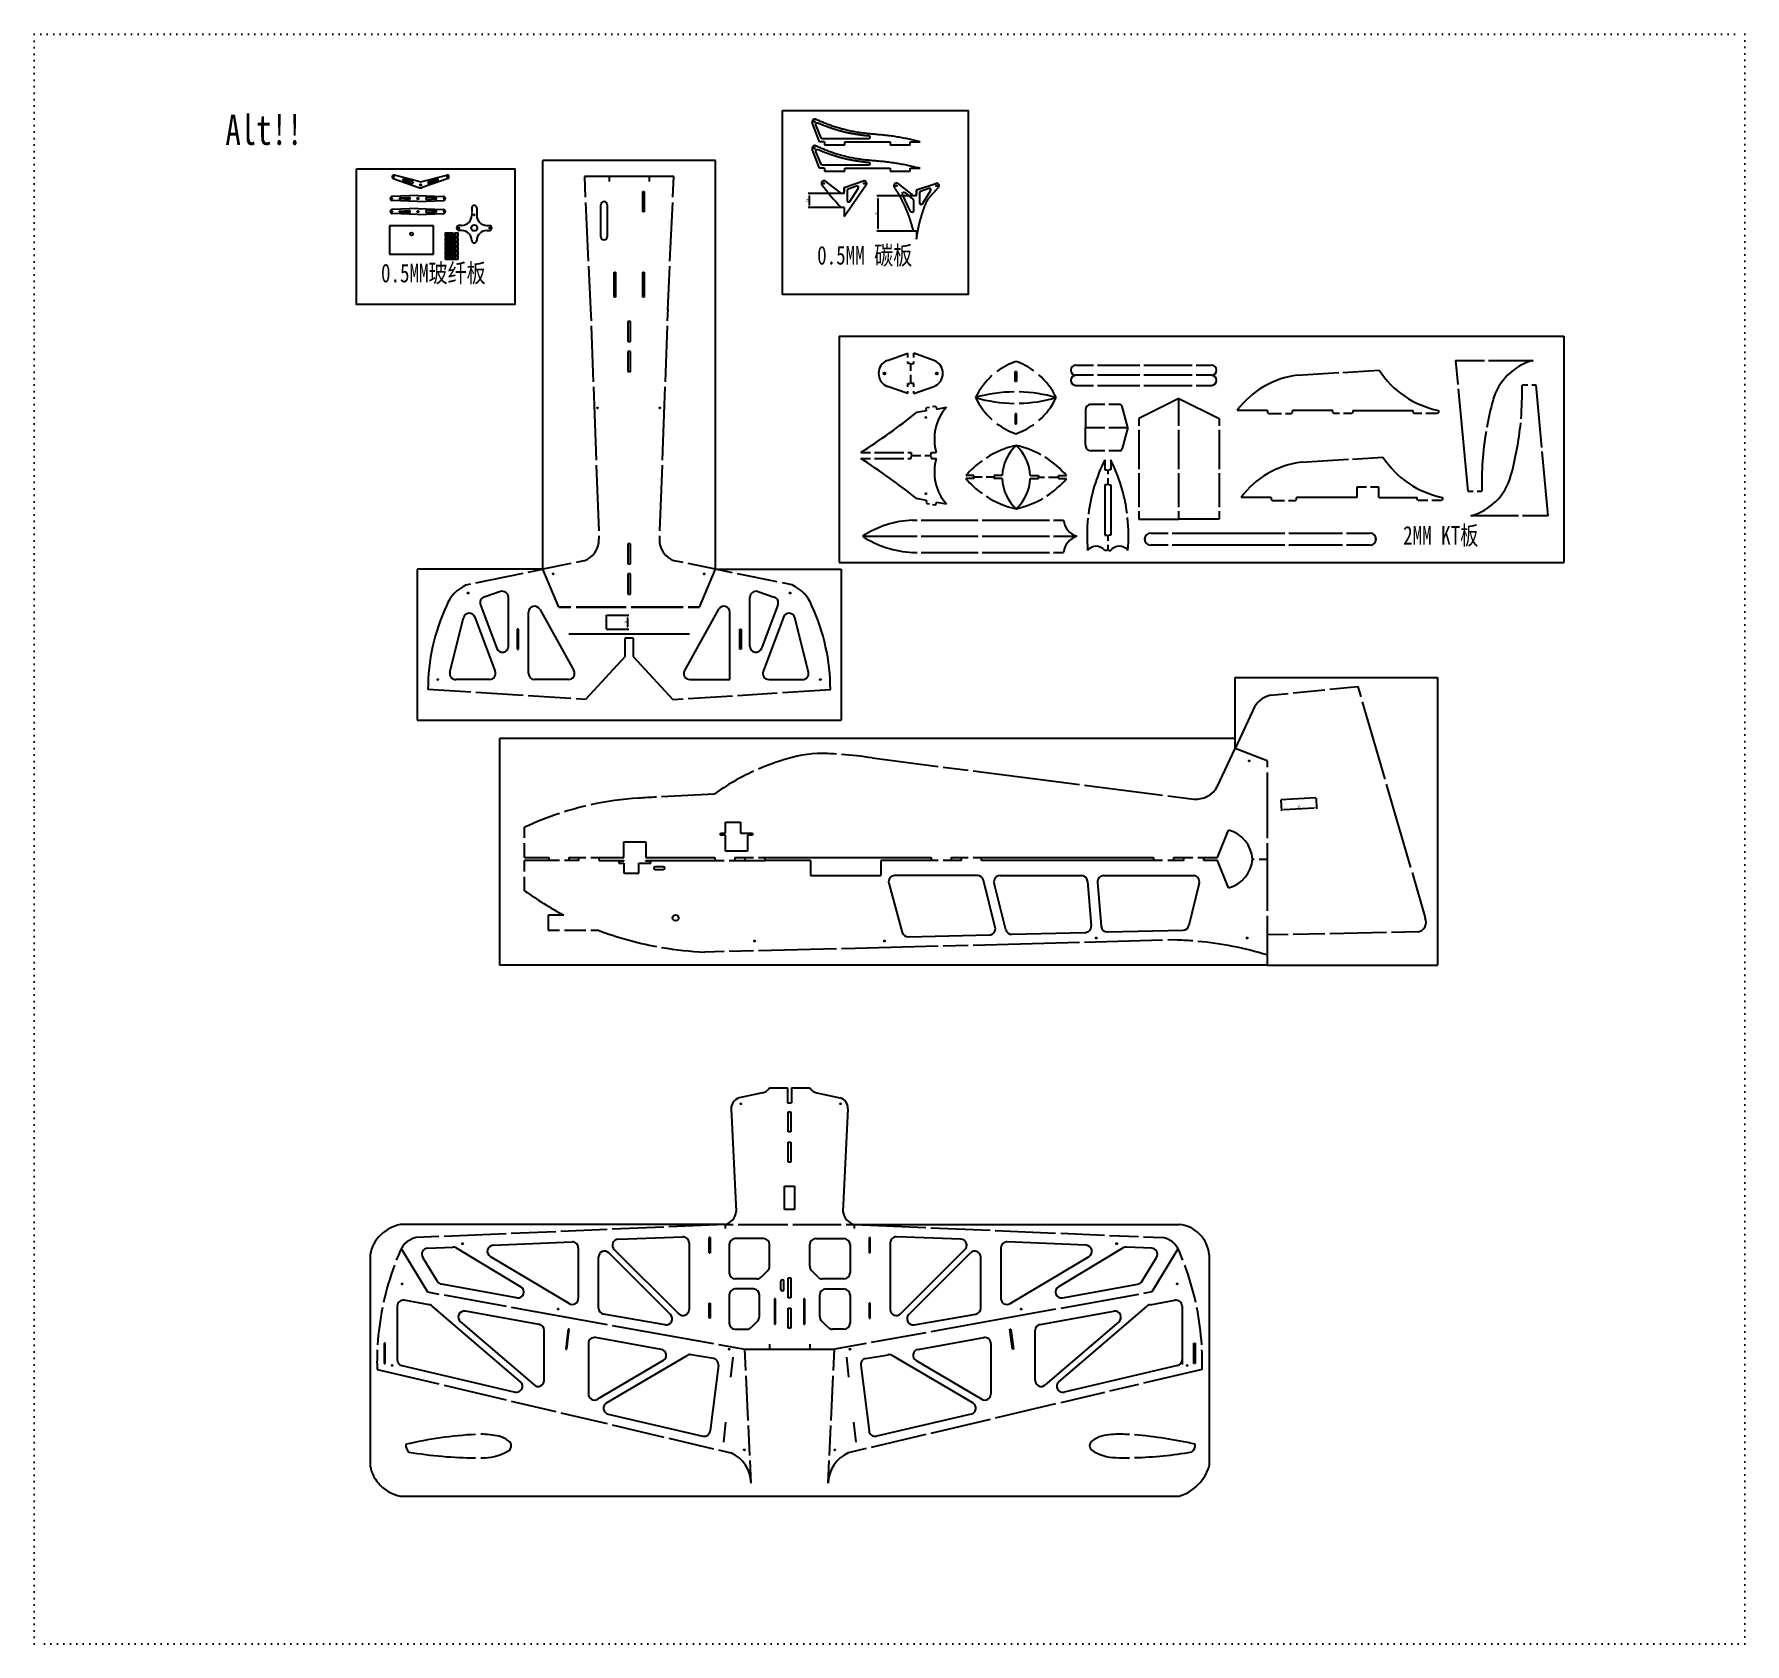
# Model space of a CAD drawing. Extents: x 48200 to 49900, y 100 to 1700.
import ezdxf

# ---------------------------------------------------------------- set-up
doc = ezdxf.new("R2010")
doc.units = 0
doc.header["$MEASUREMENT"] = 0
doc.linetypes.add('DOT', pattern=[6.35, 0, -6.35])
doc.linetypes.add('DURCHGEHEND', pattern=[0])
doc.layers.get('0').update_dxf_attribs({"linetype": 'CONTINUOUS'})
doc.layers.get('DEFPOINTS').update_dxf_attribs({"linetype": 'CONTINUOUS'})
doc.styles.get("Standard").update_dxf_attribs({"font": 'txt', "width": 0.75})
doc.dimstyles.get("Standard").update_dxf_attribs({"dimtxt": 2.5, "dimasz": 2.5, "dimexe": 1.25, "dimexo": 0.625, "dimtad": 1, "dimtxsty": 'Standard', "dimcen": 2.5, "dimadec": 0, "dimazin": 0, "dimtfac": 1, "dimtmove": 0, "dimatfit": 3, "dimfxl": 1, "dimarcsym": 0})

msp = doc.modelspace()

# ---------------------------------------------------------------- texts
at = {"color": 3, "insert": (48390, 1620), "char_height": 30, "width": 100, "attachment_point": 1}
msp.add_mtext('Alt!!', dxfattribs=at)
at = {"color": 1, "width": 13145.7676423, "attachment_point": 1}
for s, insert, char_height in [('0.5MM {\\fSimSun|b0|i0|c134|p2;碳板}', (48978.10685, 1489.52163), 18.5165713), ('0.5MM{\\fSimSun|b0|i0|c134|p2;玻纤板}', (48544.66423, 1471.83144), 18.5165713), ('2MM KT板', (49560.46209, 1211.08552), 18.516571)]:
    msp.add_mtext(s, dxfattribs=dict(at, insert=insert, char_height=char_height))

# ---------------------------------------------------------------- blocks, each defined once
blk = doc.blocks.new('*D278')
at = {"color": 0, "lineweight": -2}
for p, q in [((49004.2, 1541.7), (48969.1, 1541.7)), ((48970.4, 1530.2), (48970.4, 1539.2)), ((49004.2, 1527.7), (48969.1, 1527.7))]:
    blk.add_line(p, q, dxfattribs=at)
at = {"color": 0}
for points in [[(48969.9, 1539.2), (48970.8, 1539.2), (48970.4, 1541.7)], [(48969.9, 1530.2), (48970.8, 1530.2), (48970.4, 1527.7)]]:
    blk.add_solid(points, dxfattribs=at)
at = {"layer": 'DEFPOINTS', "color": 0}
for p in [(48970.4, 1541.7), (49004.8, 1541.7), (49004.8, 1527.7)]:
    blk.add_point(p, dxfattribs=at)
at = {"color": 0, "insert": (48968.5, 1534.7), "char_height": 2.5, "attachment_point": 5, "rotation": 90}
blk.add_mtext('\\A1;14', dxfattribs=at)
blk = doc.blocks.new('*D279')
at = {"color": 0, "lineweight": -2}
for p, q in [((49076.2, 1539.3), (49037.4, 1539.3)), ((49038.7, 1506.8), (49038.7, 1536.8)), ((49076.2, 1504.3), (49037.4, 1504.3))]:
    blk.add_line(p, q, dxfattribs=at)
at = {"color": 0}
for points in [[(49038.3, 1536.8), (49039.1, 1536.8), (49038.7, 1539.3)], [(49038.3, 1506.8), (49039.1, 1506.8), (49038.7, 1504.3)]]:
    blk.add_solid(points, dxfattribs=at)
at = {"layer": 'DEFPOINTS', "color": 0}
for p in [(49038.7, 1539.3), (49076.9, 1539.3), (49076.9, 1504.3)]:
    blk.add_point(p, dxfattribs=at)
at = {"color": 0, "insert": (49036.8, 1521.8), "char_height": 2.5, "attachment_point": 5, "rotation": 90}
blk.add_mtext('\\A1;35', dxfattribs=at)
blk = doc.blocks.new('*D283')
at = {"color": 0, "lineweight": -2}
for p, q in [((48768.9, 1122.5), (48791.1, 1122.5)), ((48768.9, 1108.5), (48791.1, 1108.5)), ((48789.9, 1111), (48789.9, 1120))]:
    blk.add_line(p, q, dxfattribs=at)
at = {"color": 0}
for points in [[(48789.4, 1120), (48790.3, 1120), (48789.9, 1122.5)], [(48789.4, 1111), (48790.3, 1111), (48789.9, 1108.5)]]:
    blk.add_solid(points, dxfattribs=at)
at = {"layer": 'DEFPOINTS', "color": 0}
for p in [(48768.3, 1122.5), (48789.9, 1122.5), (48768.3, 1108.5)]:
    blk.add_point(p, dxfattribs=at)
at = {"color": 0, "insert": (48788, 1115.5), "char_height": 2.5, "attachment_point": 5, "rotation": 90}
blk.add_mtext('\\A1;14', dxfattribs=at)
blk = doc.blocks.new('*D285')
at = {"color": 0, "lineweight": -2}
for p, q in [((49438.9, 938.7), (49439.6, 927.9)), ((49473.9, 940.7), (49474.5, 930)), ((49442, 929.3), (49471.9, 931.1))]:
    blk.add_line(p, q, dxfattribs=at)
at = {"color": 0}
for points in [[(49442, 929.8), (49442, 928.9), (49439.5, 929.2)], [(49471.9, 931.5), (49472, 930.7), (49474.4, 931.3)]]:
    blk.add_solid(points, dxfattribs=at)
at = {"layer": 'DEFPOINTS', "color": 0}
for p in [(49438.9, 939.3), (49473.8, 941.4), (49474.4, 931.3)]:
    blk.add_point(p, dxfattribs=at)
at = {"color": 0, "insert": (49456.9, 932.1), "char_height": 2.5, "attachment_point": 5, "rotation": 3.3665}
blk.add_mtext('\\A1;35', dxfattribs=at)

# ---------------------------------------------------------------- dimensions: what is measured, and where the dimension line sits
for base, p1, p2, picture, middle in [((48970.35986, 1541.70599), (49004.84521, 1527.70599), (49004.84521, 1541.70599), '*D278', (48968.48486, 1534.70599)), ((48789.86629, 1122.53919), (48768.26544, 1108.53919), (48768.26544, 1122.53919), '*D283', (48787.99129, 1115.53919))]:
    dim = msp.add_linear_dim(base=base, p1=p1, p2=p2, angle=90, dimstyle='Standard', override={"dimdec": 4, "dimdsep": 46, "dimtdec": 4, "dimtolj": 1, "dimtzin": 0})
    dim.commit()
    dim.dimension.update_dxf_attribs({"geometry": picture, "text_midpoint": middle})
for p1, p2, distance, picture, middle in [((49076.87035, 1504.34451), (49076.87035, 1539.34451), 38.20148, '*D279', (49036.79387, 1521.84451)), ((49438.90733, 939.31055), (49473.84698, 941.36582), -10.13279, '*D285', (49456.86207, 932.09465))]:
    dim = msp.add_aligned_dim(p1=p1, p2=p2, distance=distance, dimstyle='Standard', override={"dimdec": 4, "dimdsep": 46, "dimtdec": 4, "dimtolj": 1, "dimtzin": 0})
    dim.commit()
    dim.dimension.update_dxf_attribs({"geometry": picture, "text_midpoint": middle})

# ---------------------------------------------------------------- linework, layer by layer
at = {"color": 2, "linetype": 'DOT'}
for p, q in [((48200, 1700), (49900, 1700)), ((48200, 100), (48200, 1700)), ((49900, 1700), (49900, 100)), ((49900, 100), (48200, 100))]:
    msp.add_line(p, q, dxfattribs=at)
at = {"color": 7, "linetype": 'DURCHGEHEND'}
for p, q in [((48980.5592, 1593.15312), (48973.22527, 1612.25714)), ((48980.5592, 1566.73384), (48973.22527, 1585.83785)), ((48985.5592, 1593.15312), (48980.5592, 1593.15312)), ((48985.5592, 1593.15312), (48985.5592, 1590.15312)), ((48985.5592, 1590.15312), (49005.5592, 1590.15312)), ((49005.5592, 1590.15312), (49005.5592, 1593.15312)), ((49005.5592, 1593.15312), (49050.5592, 1593.15312)), ((49050.5592, 1593.15312), (49050.5592, 1590.15312)), ((49050.5592, 1590.15312), (49070.5592, 1590.15312)), ((49070.5592, 1590.15312), (49070.5592, 1593.15312)), ((49070.5592, 1593.15312), (49080.5592, 1593.15312)), ((48985.5592, 1566.73384), (48980.5592, 1566.73384)), ((48985.5592, 1566.73384), (48985.5592, 1563.73384)), ((49005.5592, 1563.73384), (49005.5592, 1566.73384)), ((49005.5592, 1566.73384), (49050.5592, 1566.73384)), ((49050.5592, 1566.73384), (49050.5592, 1563.73384)), ((49070.5592, 1563.73384), (49070.5592, 1566.73384)), ((49070.5592, 1566.73384), (49080.5592, 1566.73384)), ((48985.5592, 1563.73384), (49005.5592, 1563.73384)), ((48986.09185, 1553.93482), (49001.84521, 1541.70599)), ((49004.84521, 1547.70599), (49024.11404, 1554.09976)), ((49004.84521, 1541.70599), (49004.84521, 1547.70599)), ((49004.84521, 1547.70599), (49004.84521, 1543.70599)), ((49050.5592, 1563.73384), (49070.5592, 1563.73384)), ((49058.11698, 1551.57334), (49073.87035, 1539.34451)), ((49076.87035, 1545.34451), (49096.13917, 1551.73828)), ((49004.84521, 1541.70599), (49001.84521, 1541.70599)), ((49076.87035, 1539.34451), (49073.87035, 1539.34451)), ((49076.87035, 1539.34451), (49076.87035, 1545.34451)), ((49076.87035, 1545.34451), (49076.87035, 1541.34451)), ((49004.84521, 1527.70599), (49001.84521, 1527.70599)), ((49004.84521, 1527.70599), (49004.84521, 1518.70599)), ((49076.87035, 1504.34451), (49073.87035, 1504.34451)), ((49076.87035, 1504.34451), (49076.87035, 1496.34451))]:
    msp.add_line(p, q, dxfattribs=at)
at = {"color": 1}
for p, q in [((48705.57647, 1168.19274), (48705.57647, 1574.34698)), ((48876.95442, 1574.34698), (48705.57647, 1574.34698)), ((48876.95442, 1168.19274), (48876.95442, 1574.34698)), ((48835.79646, 1558.53919), (48746.73443, 1558.53919)), ((48746.73443, 1558.53919), (48747.70452, 1537.85446)), ((48771.26544, 1558.53919), (48771.26544, 1553.53919)), ((48811.26544, 1558.53919), (48811.26544, 1553.53919)), ((48834.82637, 1537.85446), (48835.79646, 1558.53919)), ((48747.93901, 1532.85446), (48750.68077, 1474.39307)), ((48763.26544, 1498.53919), (48763.26544, 1530.53919)), ((48769.26544, 1530.53919), (48769.26544, 1498.53919)), ((48804.89646, 1523.53919), (48804.89646, 1543.53919)), ((48804.89646, 1543.53919), (48806.26544, 1543.53919)), ((48806.26544, 1543.53919), (48806.26544, 1523.53919)), ((48831.85012, 1474.39307), (48834.59188, 1532.85446)), ((48806.26544, 1523.53919), (48804.89646, 1523.53919)), ((48750.91526, 1469.39307), (48752.90642, 1426.93656)), ((48776.26544, 1438.53919), (48776.26544, 1463.53919)), ((48776.26544, 1463.53919), (48777.59646, 1463.53919)), ((48777.59646, 1463.53919), (48777.59646, 1438.53919)), ((48804.89646, 1438.53919), (48804.89646, 1463.53919)), ((48804.89646, 1463.53919), (48806.26544, 1463.53919)), ((48806.26544, 1463.53919), (48806.26544, 1438.53919)), ((48829.56196, 1425.6036), (48831.61562, 1469.39307)), ((48777.59646, 1438.53919), (48776.26544, 1438.53919)), ((48806.26544, 1438.53919), (48804.89646, 1438.53919)), ((48752.93267, 1426.73485), (48753.3626, 1414.96098)), ((48792.56544, 1414.53919), (48789.96544, 1414.53919)), ((48789.96544, 1414.53919), (48789.96544, 1394.53919)), ((48792.56544, 1394.53919), (48792.56544, 1414.53919)), ((48829.62447, 1426.93656), (48829.18618, 1414.96098)), ((48753.54518, 1409.96098), (48755.5696, 1354.52156)), ((48789.96544, 1394.53919), (48792.56544, 1394.53919)), ((48829.00319, 1409.96098), (48826.97418, 1354.52156)), ((49000, 1400), (49000, 1175)), ((49000, 1400), (49720, 1400)), ((49720, 1400), (49720, 1175)), ((48792.56544, 1384.53919), (48789.96544, 1384.53919)), ((48789.96544, 1384.53919), (48789.96544, 1364.53919)), ((48792.56544, 1364.53919), (48792.56544, 1384.53919)), ((48792.56544, 1364.53919), (48789.96544, 1364.53919)), ((49235.10312, 1370.92811), (49252.86315, 1370.92811)), ((49252.86315, 1360.92811), (49235.10312, 1360.92811)), ((49256.86315, 1370.92811), (49298.79229, 1370.92811)), ((49298.79229, 1360.92811), (49256.86315, 1360.92811)), ((49302.79229, 1370.92811), (49350.84107, 1370.92811)), ((49350.84107, 1360.92811), (49302.79229, 1360.92811)), ((49354.84107, 1370.92811), (49370.10312, 1370.92811)), ((49370.10312, 1360.92811), (49354.84107, 1360.92811)), ((49455.54177, 1361.06376), (49496.52937, 1363.59386)), ((49500.52937, 1363.84077), (49536.54177, 1366.06376)), ((49612.61982, 1375.64807), (49614.8353, 1351.64704)), ((49612.61982, 1375.64807), (49641.25567, 1375.64807)), ((49645.25567, 1375.64807), (49689.61982, 1375.64807)), ((48755.75218, 1349.52156), (48758.41053, 1276.72193)), ((48826.79119, 1349.52156), (48824.12682, 1276.72193)), ((49235.10312, 1350.92811), (49252.86315, 1350.92811)), ((49256.86315, 1350.92811), (49298.79229, 1350.92811)), ((49302.79229, 1350.92811), (49350.84107, 1350.92811)), ((49354.84107, 1350.92811), (49370.10312, 1350.92811)), ((49615.20453, 1347.64704), (49624.61982, 1245.64807)), ((49684.33426, 1351.20049), (49678.6159, 1351.20049)), ((49692.6159, 1351.20049), (49688.33426, 1351.20049)), ((49698.33447, 1289.24936), (49692.6159, 1351.20049)), ((49264.10407, 1331.96563), (49250.30269, 1331.96563)), ((49278.82542, 1331.96563), (49268.10407, 1331.96563)), ((49286.73971, 1308.96563), (49281.3903, 1329.76889)), ((49337.6331, 1337.87394), (49297.6331, 1317.87394)), ((49337.6331, 1337.87394), (49377.6331, 1317.87394)), ((49337.6331, 1310.75487), (49337.6331, 1337.87394)), ((49425.54177, 1326.06376), (49395.54177, 1326.06376)), ((49425.54177, 1326.06376), (49425.54177, 1324.06376)), ((49490.54177, 1326.06376), (49450.54177, 1326.06376)), ((49450.54177, 1324.06376), (49450.54177, 1326.06376)), ((49490.54177, 1324.06376), (49490.54177, 1326.06376)), ((49510.54177, 1326.06376), (49570.54177, 1326.06376)), ((49510.54177, 1326.06376), (49510.54177, 1324.06376)), ((49570.54177, 1324.06376), (49570.54177, 1326.06376)), ((49595.54177, 1326.06376), (49595.54177, 1324.06376)), ((49244.82542, 1325.96563), (49244.82542, 1308.96563)), ((49297.6331, 1317.87394), (49297.6331, 1310.75487)), ((49377.6331, 1317.87394), (49377.6331, 1310.75487)), ((49426.54177, 1323.06376), (49425.54177, 1324.06376)), ((49426.54177, 1323.06376), (49439.68406, 1323.06376)), ((49443.68406, 1323.06376), (49449.54177, 1323.06376)), ((49449.54177, 1323.06376), (49450.54177, 1324.06376)), ((49490.54177, 1324.06376), (49491.54177, 1323.06376)), ((49497.13634, 1323.06376), (49491.54177, 1323.06376)), ((49509.54177, 1323.06376), (49501.13634, 1323.06376)), ((49510.54177, 1324.06376), (49509.54177, 1323.06376)), ((49570.54177, 1324.06376), (49571.54177, 1323.06376)), ((49579.03404, 1323.06376), (49571.54177, 1323.06376)), ((49594.54177, 1323.06376), (49583.03404, 1323.06376)), ((49595.54177, 1324.06376), (49594.54177, 1323.06376)), ((49244.82542, 1308.96563), (49264.10407, 1308.96563)), ((49244.82542, 1291.96563), (49244.82542, 1308.96563)), ((49268.10407, 1308.96563), (49286.73971, 1308.96563)), ((49286.73971, 1308.96563), (49281.3903, 1288.16238)), ((49297.6331, 1306.75487), (49297.6331, 1267.53396)), ((49337.6331, 1267.53396), (49337.6331, 1306.75487)), ((49377.6331, 1306.75487), (49377.6331, 1267.53396)), ((49264.10407, 1285.96563), (49250.30269, 1285.96563)), ((49263.91924, 1276.91838), (49263.91924, 1266.91838)), ((49278.82542, 1285.96563), (49268.10407, 1285.96563)), ((49269.91924, 1276.91838), (49269.91924, 1266.91838)), ((49459.42177, 1274.59014), (49506.16903, 1277.47577)), ((49510.16903, 1277.72268), (49540.42177, 1279.59014)), ((49704.6159, 1221.20049), (49698.7037, 1285.24936)), ((48758.59311, 1271.72193), (48760.98536, 1206.20927)), ((48823.94383, 1271.72193), (48821.54616, 1206.20927)), ((49263.91924, 1266.91838), (49265.91924, 1266.91838)), ((49265.91924, 1266.91838), (49266.91924, 1265.91838)), ((49267.91924, 1266.91838), (49266.91924, 1265.91838)), ((49266.91924, 1265.91838), (49266.91924, 1262.75969)), ((49266.91924, 1258.75969), (49266.91924, 1252.91838)), ((49269.91924, 1266.91838), (49267.91924, 1266.91838)), ((49297.6331, 1263.53396), (49297.6331, 1229.75073)), ((49337.6331, 1229.75073), (49337.6331, 1263.53396)), ((49377.6331, 1263.53396), (49377.6331, 1229.75073)), ((49263.91924, 1251.91838), (49263.91924, 1201.91838)), ((49265.91924, 1251.91838), (49263.91924, 1251.91838)), ((49265.91924, 1251.91838), (49266.91924, 1252.91838)), ((49267.91924, 1251.91838), (49266.91924, 1252.91838)), ((49267.91924, 1251.91838), (49269.91924, 1251.91838)), ((49269.91924, 1251.91838), (49269.91924, 1201.91838)), ((49514.42177, 1249.59014), (49514.42177, 1239.59014)), ((49524.04973, 1249.59014), (49514.42177, 1249.59014)), ((49536.42177, 1249.59014), (49528.04973, 1249.59014)), ((49536.42177, 1239.59014), (49536.42177, 1249.59014)), ((49624.61982, 1245.64807), (49630.18729, 1245.64807)), ((49634.18729, 1245.64807), (49638.61982, 1245.64807)), ((49297.6331, 1225.75073), (49297.6331, 1217.87394)), ((49337.6331, 1217.87394), (49337.6331, 1225.75073)), ((49377.6331, 1225.75073), (49377.6331, 1217.87394)), ((49429.42177, 1239.59014), (49399.42177, 1239.59014)), ((49429.42177, 1239.59014), (49429.42177, 1237.59014)), ((49429.42177, 1237.59014), (49430.42177, 1236.59014)), ((49430.42177, 1236.59014), (49442.68717, 1236.59014)), ((49446.68717, 1236.59014), (49453.42177, 1236.59014)), ((49453.42177, 1236.59014), (49454.42177, 1237.59014)), ((49514.42177, 1239.59014), (49454.42177, 1239.59014)), ((49454.42177, 1237.59014), (49454.42177, 1239.59014)), ((49536.42177, 1239.59014), (49574.42177, 1239.59014)), ((49574.42177, 1237.59014), (49574.42177, 1239.59014)), ((49575.42177, 1236.59014), (49574.42177, 1237.59014)), ((49584.99065, 1236.59014), (49575.42177, 1236.59014)), ((49598.42177, 1236.59014), (49588.99065, 1236.59014)), ((49599.42177, 1237.59014), (49598.42177, 1236.59014)), ((49599.42177, 1239.59014), (49599.42177, 1237.59014)), ((49297.6331, 1217.87394), (49337.6331, 1217.87394)), ((49377.6331, 1217.87394), (49337.6331, 1217.87394)), ((49675.24702, 1221.20049), (49627.6159, 1221.20049)), ((49704.6159, 1221.20049), (49679.24702, 1221.20049)), ((48761.16794, 1201.20927), (48761.26544, 1198.53919)), ((48789.96544, 1193.53919), (48789.96544, 1173.53919)), ((48792.56544, 1193.53919), (48789.96544, 1193.53919)), ((48792.56544, 1173.53919), (48792.56544, 1193.53919)), ((48821.36316, 1201.20927), (48821.26544, 1198.53919)), ((49263.91924, 1201.91838), (49265.91924, 1201.91838)), ((49266.91924, 1200.91838), (49265.91924, 1201.91838)), ((49266.91924, 1200.91838), (49267.91924, 1201.91838)), ((49266.91924, 1200.91838), (49266.91924, 1196.42818)), ((49266.91924, 1192.42818), (49266.91924, 1187.91838)), ((49269.91924, 1201.91838), (49267.91924, 1201.91838)), ((49309.57862, 1204.00989), (49327.07084, 1204.00989)), ((49327.07084, 1192.00989), (49309.57862, 1192.00989)), ((49331.07084, 1204.00989), (49442.96616, 1204.00989)), ((49442.96616, 1192.00989), (49331.07084, 1192.00989)), ((49446.96616, 1204.00989), (49500.30166, 1204.00989)), ((49500.30166, 1192.00989), (49446.96616, 1192.00989)), ((49504.30166, 1204.00989), (49527.57862, 1204.00989)), ((49527.57862, 1192.00989), (49504.30166, 1192.00989)), ((48733.43963, 1173.90826), (48705.57647, 1168.19274)), ((48746.26544, 1176.53919), (48738.43963, 1174.9339)), ((48789.96544, 1173.53919), (48792.56544, 1173.53919)), ((48844.88877, 1174.77031), (48836.26544, 1176.53919)), ((48876.95442, 1168.19274), (48849.88877, 1173.74467)), ((49000, 1175), (49720, 1175)), ((49265.91924, 1186.91838), (49263.91924, 1186.91838)), ((49265.91924, 1186.91838), (49266.91924, 1187.91838)), ((49267.91924, 1186.91838), (49266.91924, 1187.91838)), ((49267.91924, 1186.91838), (49269.91924, 1186.91838)), ((48705.57647, 1168.19274), (48580.57647, 1168.19274)), ((48580.57647, 1168.19274), (48580.57647, 1018.19274)), ((48638.8784, 1154.51108), (48685.888, 1164.15408)), ((48690.888, 1165.17972), (48705.57647, 1168.19274)), ((48721.26544, 1130.53919), (48705.57647, 1168.19274)), ((48792.56544, 1163.53919), (48789.96544, 1163.53919)), ((48789.96544, 1163.53919), (48789.96544, 1143.53919)), ((48792.56544, 1143.53919), (48792.56544, 1163.53919)), ((48861.26544, 1130.53919), (48876.95442, 1168.19274)), ((48893.9264, 1164.71131), (48876.95442, 1168.19274)), ((48876.95442, 1168.19274), (49001.95442, 1168.19274)), ((48938.50606, 1155.56676), (48898.9264, 1163.68567)), ((49001.95442, 1168.19274), (49001.95442, 1018.19274)), ((48629.26544, 1152.53919), (48633.8784, 1153.48544)), ((48789.96544, 1143.53919), (48792.56544, 1143.53919)), ((48953.26544, 1152.53919), (48943.50606, 1154.54112)), ((48733.43963, 1130.53919), (48721.26544, 1130.53919)), ((48721.26544, 1130.53919), (48733.43963, 1130.53919)), ((48721.26544, 1130.53919), (48733.43963, 1130.53919)), ((48788.42121, 1130.53919), (48738.43963, 1130.53919)), ((48738.43963, 1130.53919), (48788.42121, 1130.53919)), ((48738.43963, 1130.53919), (48788.42121, 1130.53919)), ((48768.26544, 1122.53919), (48768.26544, 1108.53919)), ((48844.88877, 1130.53919), (48793.42121, 1130.53919)), ((48793.42121, 1130.53919), (48844.88877, 1130.53919)), ((48793.42121, 1130.53919), (48844.88877, 1130.53919)), ((48861.26544, 1130.53919), (48849.88877, 1130.53919)), ((48849.88877, 1130.53919), (48861.26544, 1130.53919)), ((48849.88877, 1130.53919), (48861.26544, 1130.53919)), ((48851.26544, 1103.53919), (48731.26544, 1103.53919)), ((48787.26544, 1081.53919), (48787.26544, 1099.53919)), ((48795.26544, 1099.53919), (48787.26544, 1099.53919)), ((48795.26544, 1099.53919), (48795.26544, 1081.53919)), ((48787.26544, 1081.53919), (48747.89682, 1038.6971)), ((48795.26544, 1081.53919), (48834.63406, 1038.6971)), ((49393.51711, 990), (49393.51711, 1060.65625)), ((49393.51711, 1060.65625), (49594.59459, 1060.65625)), ((49594.59459, 1060.65625), (49594.59459, 774.72968)), ((48633.8784, 1045.86157), (48591.26544, 1048.53919)), ((48685.888, 1042.59349), (48638.8784, 1045.54739)), ((48733.43963, 1039.60554), (48690.888, 1042.27931)), ((48747.89682, 1038.6971), (48738.43963, 1039.29136)), ((48834.63406, 1038.6971), (48844.88877, 1039.34147)), ((48849.88877, 1039.65565), (48893.9264, 1042.4228)), ((48898.9264, 1042.73698), (48938.50606, 1045.22401)), ((48943.50606, 1045.53819), (48991.26544, 1048.53919)), ((49429.09406, 1042.91575), (49446.25823, 1044.6493)), ((49451.25823, 1045.1543), (49482.73322, 1048.33321)), ((49487.73322, 1048.8382), (49515.42717, 1051.63525)), ((49515.42717, 1051.63525), (49518.43924, 1041.28958)), ((49519.89496, 1036.28958), (49542.27551, 959.41828)), ((48580.57647, 1018.19274), (49001.95442, 1018.19274)), ((49393.51711, 1000), (48662.53752, 1000)), ((48662.53752, 1000), (48662.53752, 774.72968)), ((49375.89731, 952.36047), (49393.51711, 990)), ((49425.39731, 977.61047), (49393.51711, 990)), ((49032.89731, 980.61047), (49098.34616, 972.21172)), ((49103.34616, 971.57009), (49128.27117, 968.37157)), ((49425.39731, 977.61047), (49425.39731, 971.24667)), ((49133.27117, 967.72995), (49238.83584, 954.18331)), ((49243.83584, 953.54168), (49321.44823, 943.58203)), ((49425.39731, 966.24667), (49425.39731, 900.97033)), ((49543.73122, 954.41828), (49567.84308, 871.60039)), ((49326.44823, 942.9404), (49352.39731, 939.61047)), ((49438.90733, 939.31055), (49473.84698, 941.36582)), ((48687.39731, 901.00027), (48687.39731, 911.61047)), ((48881.91285, 903.91155), (48881.91285, 905.91155)), ((48881.91285, 905.91155), (48886.91285, 905.91155)), ((48886.91285, 903.91155), (48881.91285, 903.91155)), ((48886.89731, 916.61047), (48901.89731, 916.61047)), ((48886.91285, 905.91155), (48886.89731, 916.61047)), ((48886.91285, 887.91155), (48886.91285, 903.91155)), ((48901.89731, 916.61047), (48901.91285, 905.91155)), ((48901.91285, 905.91155), (48913.91285, 905.91155)), ((48913.91285, 903.91155), (48908.91285, 903.91155)), ((48908.91285, 903.91155), (48908.91285, 887.91155)), ((48913.91285, 905.91155), (48913.91285, 903.91155)), ((49375.89731, 881.61047), (49387.031, 908.88802)), ((48687.39731, 881.61047), (48687.39731, 896.00027)), ((48785.89731, 881.61047), (48785.89731, 897.11047)), ((48785.89731, 897.11047), (48807.89731, 897.11047)), ((48807.89731, 897.11047), (48807.89731, 881.61047)), ((48908.91285, 887.91155), (48886.91285, 887.91155)), ((49425.39731, 895.97033), (49425.39731, 879.91047)), ((48687.39731, 881.61047), (48711.39731, 881.61047)), ((48722.1632, 878.61047), (48687.39731, 878.61047)), ((48687.39731, 867.54317), (48687.39731, 878.61047)), ((48711.39731, 881.61047), (48711.39731, 879.61047)), ((48711.39731, 879.61047), (48712.39731, 878.61047)), ((48741.39731, 878.61047), (48727.1632, 878.61047)), ((48731.39731, 879.61047), (48730.39731, 878.61047)), ((48731.39731, 881.61047), (48731.39731, 879.61047)), ((48731.39731, 881.61047), (48748.12868, 881.61047)), ((48741.39731, 880.61047), (48742.39731, 881.61047)), ((48741.39731, 878.61047), (48741.39731, 880.61047)), ((48753.12868, 881.61047), (48785.89731, 881.61047)), ((48761.39731, 880.61047), (48760.39731, 881.61047)), ((48761.39731, 878.61047), (48761.39731, 880.61047)), ((48761.39731, 878.61047), (48785.89731, 878.61047)), ((48785.89731, 878.11047), (48780.89731, 878.11047)), ((48780.89731, 878.11047), (48780.89731, 876.11047)), ((48780.89731, 876.11047), (48785.89731, 876.11047)), ((48785.89731, 878.61047), (48785.89731, 878.11047)), ((48785.89731, 876.11047), (48785.89731, 866.11047)), ((48800.89731, 866.11047), (48800.89731, 876.11047)), ((48800.89731, 876.11047), (48812.89731, 876.11047)), ((48807.89731, 881.61047), (48876.39731, 881.61047)), ((48807.89731, 878.61047), (48885.58143, 878.61047)), ((48807.89731, 878.11047), (48807.89731, 878.61047)), ((48812.89731, 878.11047), (48807.89731, 878.11047)), ((48812.89731, 876.11047), (48812.89731, 878.11047)), ((48876.39731, 881.61047), (48876.41147, 879.25653)), ((48876.41147, 879.25653), (48877.39731, 878.61047)), ((48890.58143, 878.61047), (48926.39731, 878.61047)), ((48896.39731, 879.61047), (48895.39731, 878.61047)), ((48896.39731, 881.61047), (48896.39731, 879.61047)), ((48896.39731, 881.61047), (48914.8973, 881.61047)), ((48906.39731, 880.61047), (48907.39731, 881.61047)), ((48906.39731, 878.61047), (48906.39731, 880.61047)), ((48919.8973, 881.61047), (49091.39731, 881.61047)), ((48926.39731, 880.61047), (48925.39731, 881.61047)), ((48926.39731, 878.61047), (48926.39731, 880.61047)), ((48971.32786, 878.61047), (48926.39731, 878.61047)), ((49098.34616, 878.61047), (49041.32786, 878.61047)), ((49091.39731, 881.61047), (49091.39731, 879.61047)), ((49091.39731, 879.61047), (49092.39731, 878.61047)), ((49121.39731, 878.61047), (49103.34616, 878.61047)), ((49111.39731, 879.61047), (49110.39731, 878.61047)), ((49111.39731, 881.61047), (49111.39731, 879.61047)), ((49111.39731, 881.61047), (49128.27117, 881.61047)), ((49121.39731, 880.61047), (49122.39731, 881.61047)), ((49121.39731, 878.61047), (49121.39731, 880.61047)), ((49133.27117, 881.61047), (49312.39731, 881.61047)), ((49141.39731, 880.61047), (49140.39731, 881.61047)), ((49141.39731, 878.61047), (49141.39731, 880.61047)), ((49321.44823, 878.61047), (49141.39731, 878.61047)), ((49312.39731, 881.61047), (49312.39731, 879.61047)), ((49312.39731, 879.61047), (49313.39731, 878.61047)), ((49342.39731, 878.61047), (49326.44823, 878.61047)), ((49332.39731, 879.61047), (49331.39731, 878.61047)), ((49332.39731, 881.61047), (49332.39731, 879.61047)), ((49332.39731, 881.61047), (49351.37325, 881.61047)), ((49342.39731, 880.61047), (49343.39731, 881.61047)), ((49342.39731, 878.61047), (49342.39731, 880.61047)), ((49356.37325, 881.61047), (49375.89731, 881.61047)), ((49362.39731, 880.61047), (49361.39731, 881.61047)), ((49362.39731, 878.61047), (49362.39731, 880.61047)), ((49375.89731, 878.61047), (49362.39731, 878.61047)), ((49387.031, 851.33293), (49375.89731, 878.61047)), ((49410.85932, 879.91137), (49412.39682, 879.91127)), ((49410.85932, 879.91137), (49412.39682, 879.91127)), ((49417.39682, 879.91097), (49425.39731, 879.91047)), ((49417.39682, 879.91097), (49425.39731, 879.91047)), ((49425.39731, 879.91047), (49425.3974, 828.7401)), ((48687.39731, 848.61047), (48687.39731, 862.54317)), ((48785.89731, 866.11047), (48800.89731, 866.11047)), ((49569.2988, 866.60039), (49582.39731, 821.61047)), ((48726.48081, 824.25133), (48710.89731, 824.25133)), ((48710.89731, 824.25133), (48710.89731, 809.25133)), ((49425.39741, 823.7401), (49425.39748, 784.72968)), ((48710.89731, 809.25133), (48722.1632, 809.25133)), ((48727.1632, 809.25133), (48748.12868, 809.25133)), ((48753.12868, 809.25133), (48760.38974, 809.25133)), ((49321.44823, 799.2908), (49243.83584, 797.21293)), ((49333.75712, 799.62034), (49326.44823, 799.42466)), ((49446.25823, 805.04851), (49425.42717, 804.63525)), ((49482.73322, 805.77213), (49451.25823, 805.1477)), ((49543.88246, 806.98526), (49487.73322, 805.87132)), ((49575.39731, 807.61047), (49548.88246, 807.08445)), ((48885.58143, 788.09684), (48866.40676, 787.65342)), ((48914.8973, 788.77479), (48890.58143, 788.21247)), ((48997.28439, 790.68004), (48919.8973, 788.89042)), ((49015.89731, 791.11047), (49002.28439, 790.79567)), ((49098.34616, 793.31783), (49015.89731, 791.11047)), ((49128.27117, 794.11899), (49103.34616, 793.45169)), ((49238.83584, 797.07907), (49133.27117, 794.25285)), ((49425.39748, 784.72968), (49425.39748, 774.72968)), ((49425.39748, 774.72968), (48662.53752, 774.72968)), ((49425.39748, 774.72968), (49594.59459, 774.72968)), ((48923.74527, 647.75545), (48900.74527, 642.75545)), ((48930.74527, 652.75545), (48948.74527, 652.75545)), ((48952.74527, 652.75545), (48970.74527, 652.75545)), ((48977.74527, 647.75545), (49000.74527, 642.75545)), ((48892.74527, 631.75545), (48897.74527, 529.75545)), ((49008.74527, 631.75545), (49003.74527, 529.75545)), ((48949.44527, 628.75545), (48952.04527, 628.75545)), ((48949.44527, 608.75545), (48949.44527, 628.75545)), ((48952.04527, 628.75545), (48952.04527, 608.75545)), ((48952.04527, 608.75545), (48949.44527, 608.75545)), ((48949.44527, 598.75545), (48952.04527, 598.75545)), ((48949.44527, 578.75545), (48949.44527, 598.75545)), ((48952.04527, 598.75545), (48952.04527, 578.75545)), ((48952.04527, 578.75545), (48949.44527, 578.75545)), ((48945.74527, 531.75545), (48945.74527, 554.75545)), ((48945.74527, 554.75545), (48955.74527, 554.75545)), ((48955.74527, 554.75545), (48955.74527, 531.75545)), ((48955.74527, 531.75545), (48945.74527, 531.75545)), ((48886.74527, 516.75545), (48563.74527, 516.75545)), ((48769.46095, 511.78901), (48723.34871, 509.83637)), ((48825.77104, 514.17348), (48774.46095, 512.00074)), ((48886.74527, 516.75545), (48830.77104, 514.3852)), ((48886.74527, 516.75545), (48894.61126, 516.75545)), ((48886.74527, 516.75545), (48886.74527, 512.75545)), ((48899.61126, 516.75545), (48948.91202, 516.75545)), ((48953.91202, 516.75545), (49001.93155, 516.75545)), ((49006.93155, 516.75545), (49014.74527, 516.75545)), ((49014.74527, 516.75545), (49014.74527, 512.75545)), ((49014.74527, 516.75545), (49086.0341, 513.7367)), ((49014.74527, 516.75545), (49337.75216, 516.75545)), ((49091.0341, 513.52497), (49150.14097, 511.02208)), ((49155.14097, 510.81035), (49215.11416, 508.27077)), ((48602.26329, 504.70898), (48579.74527, 503.75545)), ((48668.96909, 507.53365), (48607.26329, 504.9207)), ((48718.34871, 509.62465), (48673.96909, 507.74538)), ((49220.11416, 508.05904), (49263.62747, 506.21646)), ((49268.62747, 506.00473), (49297.41352, 504.78578)), ((49302.41352, 504.57405), (49321.74527, 503.75545)), ((48533.74527, 486.75545), (48533.74527, 276.75545)), ((48564.73258, 492.78718), (48590.74527, 449.75545)), ((49336.75796, 492.78718), (49310.74527, 449.75545)), ((49367.75216, 486.75545), (49367.75216, 276.75545)), ((48949.44527, 463.75545), (48952.04527, 463.75545)), ((48949.44527, 443.75545), (48949.44527, 463.75545)), ((48952.04527, 463.75545), (48952.04527, 443.75545)), ((48590.74527, 449.75545), (48602.26329, 447.67433)), ((48607.26329, 446.77091), (48668.96909, 435.6217)), ((48935.74527, 442.75545), (48935.74527, 417.75545)), ((48936.74527, 442.75545), (48935.74527, 442.75545)), ((48936.74527, 417.75545), (48936.74527, 442.75545)), ((48952.04527, 443.75545), (48949.44527, 443.75545)), ((48964.74527, 442.75545), (48964.74527, 417.75545)), ((48965.74527, 442.75545), (48964.74527, 442.75545)), ((48965.74527, 417.75545), (48965.74527, 442.75545)), ((49297.41352, 447.34662), (49220.11416, 433.37991)), ((49310.74527, 449.75545), (49302.41352, 448.25004)), ((48673.96909, 434.71828), (48769.46095, 417.46449)), ((48949.44527, 433.75545), (48952.04527, 433.75545)), ((48949.44527, 413.75545), (48949.44527, 433.75545)), ((48952.04527, 433.75545), (48952.04527, 413.75545)), ((49215.11416, 432.4765), (49091.0341, 410.05729)), ((48774.46095, 416.56108), (48875.15065, 398.36812)), ((48935.74527, 417.75545), (48936.74527, 417.75545)), ((48952.04527, 413.75545), (48949.44527, 413.75545)), ((48964.74527, 417.75545), (48965.74527, 417.75545)), ((49086.0341, 409.15388), (49031.88115, 399.36934)), ((48880.15065, 397.46471), (48906.21425, 392.75545)), ((48906.21425, 392.75545), (48995.27628, 392.75545)), ((48907.20986, 371.52652), (48906.21425, 392.75545)), ((48930.74527, 397.75545), (48930.74527, 392.75545)), ((48970.74527, 397.75545), (48970.74527, 392.75545)), ((48994.28067, 371.52652), (48995.27628, 392.75545)), ((49026.88115, 398.46592), (48995.27628, 392.75545)), ((48540.74527, 372.75545), (48602.26329, 358.24881)), ((48607.26329, 357.06976), (48668.96909, 342.51884)), ((48909.53656, 321.91528), (48907.44436, 366.52652)), ((48991.95397, 321.91528), (48994.04618, 366.52652)), ((49297.41352, 357.82112), (49268.62747, 351.03304)), ((49360.74527, 372.75545), (49302.41352, 359.00017)), ((48673.96909, 341.33979), (48718.34871, 330.87458)), ((49263.62747, 349.85399), (49220.11416, 339.59307)), ((48723.34871, 329.69552), (48769.46095, 318.82174)), ((49150.14097, 323.09261), (49091.0341, 309.15455)), ((49215.11416, 338.41401), (49155.14097, 324.27167)), ((48774.46095, 317.64269), (48825.77104, 305.5432)), ((48911.1582, 287.33775), (48909.77106, 316.91528)), ((48990.33233, 287.33775), (48991.71948, 316.91528)), ((49086.0341, 307.9755), (49031.88115, 295.20563)), ((48830.77104, 304.36414), (48875.15065, 293.89894)), ((48880.15065, 292.71988), (48892.44875, 289.81985)), ((49026.88115, 294.02657), (49009.04178, 289.81985)), ((48912.44875, 259.81985), (48911.3927, 282.33775)), ((48989.04178, 259.81985), (48990.09784, 282.33775)), ((48563.74527, 246.75545), (49337.75216, 246.75545))]:
    msp.add_line(p, q, dxfattribs=at)
for p, q in [((48556.63241, 1556.66883), (48582.30895, 1547.47583)), ((48582.70512, 1553.49545), (48557.93315, 1559.97307)), ((48566.60041, 1554.85465), (48575.53497, 1551.62794)), ((48576.10419, 1553.4904), (48566.89233, 1555.80978)), ((48576.18297, 1551.95207), (48576.46027, 1552.85939)), ((48585.23474, 1553.49676), (48610, 1560)), ((48611.30416, 1556.6971), (48585.63714, 1547.47755)), ((48591.75849, 1551.96013), (48591.48024, 1552.86716)), ((48591.83567, 1553.49854), (48601.04513, 1555.82745)), ((48601.33803, 1554.87261), (48592.40682, 1551.63667)), ((49004.84521, 1518.70599), (49026.62311, 1549.96717)), ((48552.98508, 1509.43155), (48552.98508, 1481.43155)), ((48596.98508, 1509.43155), (48552.98508, 1509.43155)), ((48596.98508, 1481.43155), (48596.98508, 1509.43155)), ((48552.98508, 1481.43155), (48596.98508, 1481.43155)), ((48825.1522, 872.47094), (48817.1522, 872.47094)), ((48825.1522, 869.47094), (48817.1522, 869.47094)), ((48971.32786, 878.61047), (48971.32786, 863.61047)), ((49041.32786, 878.61047), (49041.32786, 863.61047)), ((48971.32786, 863.61047), (49041.32786, 863.61047)), ((48948.74527, 652.75545), (48948.74527, 637.75545)), ((48952.74527, 652.75545), (48952.74527, 637.75545)), ((48948.74527, 637.75545), (48952.74527, 637.75545)), ((48870.74527, 488.75545), (48870.74527, 503.75545)), ((48871.74527, 503.75545), (48870.74527, 503.75545)), ((48871.74527, 503.75545), (48871.74527, 488.75545)), ((49029.74527, 503.75545), (49029.74527, 488.75545)), ((49029.74527, 503.75545), (49030.74527, 503.75545)), ((49030.74527, 488.75545), (49030.74527, 503.75545)), ((48870.74527, 488.75545), (48871.74527, 488.75545)), ((49030.74527, 488.75545), (49029.74527, 488.75545)), ((48942.05042, 452.34488), (48942.05042, 460.34488)), ((48945.05042, 452.34488), (48945.05042, 460.34488)), ((48870.74527, 423.75545), (48870.74527, 438.75545)), ((48870.74527, 438.75545), (48871.74527, 438.75545)), ((48871.74527, 438.75545), (48871.74527, 423.75545)), ((49029.74527, 438.75545), (49029.74527, 423.75545)), ((49030.74527, 438.75545), (49029.74527, 438.75545)), ((49030.74527, 423.75545), (49030.74527, 438.75545)), ((48871.74527, 423.75545), (48870.74527, 423.75545)), ((49029.74527, 423.75545), (49030.74527, 423.75545))]:
    msp.add_line(p, q)
at = {"color": 7, "linetype": 'Continuous'}
for p, q in [((48581.30416, 1539.6971), (48555.80416, 1538.6971)), ((48581.30416, 1533.6971), (48555.80416, 1534.70056)), ((48581.30416, 1539.6971), (48606.80416, 1538.6971)), ((48581.30416, 1533.6971), (48606.80416, 1534.70056)), ((48581.30416, 1526.6971), (48555.80416, 1525.6971)), ((48581.30416, 1520.6971), (48555.80416, 1521.70056)), ((48581.30416, 1526.6971), (48606.80416, 1525.6971)), ((48581.30416, 1520.6971), (48606.80416, 1521.70056)), ((48894.30237, 384.76936), (48892.09374, 364.89168)), ((49007.18817, 384.76936), (49009.3968, 364.89168)), ((48887.12432, 320.16691), (48884.91569, 300.28924)), ((49014.36622, 320.16691), (49016.57485, 300.28924))]:
    msp.add_line(p, q, dxfattribs=at)
at = {"color": 0}
for p, q in [((48634.8018, 1527.49574), (48634.8018, 1523.54911)), ((48634.8018, 1522.64978), (48634.8018, 1519.90842)), ((48639.8018, 1527.49574), (48639.8018, 1519.90842)), ((48624.8018, 1509.90842), (48622.12409, 1509.90842)), ((48624.8018, 1504.90842), (48622.12409, 1504.90842)), ((48649.8018, 1509.90842), (48652.21562, 1509.90842)), ((48649.8018, 1504.90842), (48652.47951, 1504.90842))]:
    msp.add_line(p, q, dxfattribs=at)
at = {"color": 2}
for p, q in [((49048.0778, 1375.8087), (49068.0778, 1382.8087)), ((49068.0778, 1378.77446), (49068.0778, 1382.8087)), ((49094.0778, 1375.8087), (49074.0778, 1382.8087)), ((49074.0778, 1378.77446), (49074.0778, 1382.8087)), ((49068.0778, 1372.8087), (49068.0778, 1374.77446)), ((49070.0778, 1372.8087), (49068.0778, 1372.8087)), ((49071.0778, 1371.8087), (49070.0778, 1372.8087)), ((49071.0778, 1371.8087), (49072.0778, 1372.8087)), ((49071.0778, 1365.38443), (49071.0778, 1371.8087)), ((49071.0778, 1353.8087), (49071.0778, 1361.38443)), ((49072.0778, 1372.8087), (49074.0778, 1372.8087)), ((49074.0778, 1372.8087), (49074.0778, 1374.77446)), ((49174.98101, 1364.75115), (49176.18101, 1364.75115)), ((49174.98101, 1354.75115), (49174.98101, 1364.75115)), ((49174.98101, 1364.75115), (49176.18101, 1364.75115)), ((49174.98101, 1354.75115), (49174.98101, 1364.75115)), ((49176.18101, 1364.75115), (49176.18101, 1354.75115)), ((49176.18101, 1364.75115), (49176.18101, 1354.75115)), ((49068.0778, 1342.8087), (49048.0778, 1349.8087)), ((49068.0778, 1352.8087), (49070.0778, 1352.8087)), ((49068.0778, 1349.3164), (49068.0778, 1352.8087)), ((49068.0778, 1342.8087), (49068.0778, 1345.3164)), ((49071.0778, 1353.8087), (49070.0778, 1352.8087)), ((49071.0778, 1353.8087), (49072.0778, 1352.8087)), ((49074.0778, 1352.8087), (49072.0778, 1352.8087)), ((49074.0778, 1349.3164), (49074.0778, 1352.8087)), ((49074.0778, 1342.8087), (49094.0778, 1349.8087)), ((49074.0778, 1342.8087), (49074.0778, 1345.3164)), ((49176.18101, 1354.75115), (49174.98101, 1354.75115)), ((49176.18101, 1354.75115), (49174.98101, 1354.75115)), ((49086.44922, 1327.66934), (49087.26038, 1328.8278)), ((49086.79652, 1325.69973), (49086.44922, 1327.66934)), ((49087.26038, 1328.8278), (49089.66044, 1329.25099)), ((49092.66044, 1329.77997), (49095.13884, 1330.21698)), ((49095.13884, 1330.21698), (49096.2973, 1329.40582)), ((49096.2973, 1329.40582), (49096.64459, 1327.43621)), ((49096.64459, 1327.43621), (49106.49267, 1329.17269)), ((49086.79652, 1325.69973), (49076.94844, 1323.96324)), ((49176.18101, 1322.75115), (49174.98101, 1322.75115)), ((49174.98101, 1322.75115), (49174.98101, 1312.75115)), ((49176.18101, 1322.75115), (49174.98101, 1322.75115)), ((49174.98101, 1322.75115), (49174.98101, 1312.75115)), ((49174.98101, 1312.75115), (49176.18101, 1312.75115)), ((49174.98101, 1312.75115), (49176.18101, 1312.75115)), ((49176.18101, 1312.75115), (49176.18101, 1322.75115)), ((49176.18101, 1312.75115), (49176.18101, 1322.75115)), ((49021.49267, 1284.17269), (49031.19248, 1284.17269)), ((49021.49267, 1278.17269), (49031.19248, 1278.17269)), ((49035.19248, 1284.17269), (49064.22304, 1284.17269)), ((49035.19248, 1278.17269), (49064.22304, 1278.17269)), ((49068.22304, 1284.17269), (49071.49267, 1284.17269)), ((49068.22304, 1278.17269), (49071.49267, 1278.17269)), ((49071.49267, 1284.17269), (49071.49267, 1282.17269)), ((49072.49267, 1281.17269), (49071.49267, 1282.17269)), ((49072.49267, 1281.17269), (49071.49267, 1280.17269)), ((49071.49267, 1278.17269), (49071.49267, 1280.17269)), ((49072.49267, 1281.17269), (49081.02406, 1281.17269)), ((49085.02406, 1281.17269), (49090.49267, 1281.17269)), ((49091.49267, 1282.17269), (49090.49267, 1281.17269)), ((49091.49267, 1280.17269), (49090.49267, 1281.17269)), ((49091.49267, 1282.17269), (49091.49267, 1284.17269)), ((49091.49267, 1284.17269), (49096.49267, 1284.17269)), ((49091.49267, 1280.17269), (49091.49267, 1278.17269)), ((49091.49267, 1278.17269), (49096.49267, 1278.17269)), ((49133.94495, 1261.20788), (49125.94495, 1261.20788)), ((49133.94495, 1258.20788), (49125.94495, 1258.20788)), ((49133.94495, 1259.70788), (49133.94495, 1261.20788)), ((49133.94495, 1259.70788), (49133.94495, 1258.20788)), ((49141.9387, 1259.70788), (49133.94495, 1259.70788)), ((49153.94495, 1259.70788), (49145.9387, 1259.70788)), ((49161.94495, 1261.20788), (49153.94495, 1261.20788)), ((49153.94495, 1261.20788), (49153.94495, 1259.70788)), ((49153.94495, 1258.20788), (49153.94495, 1259.70788)), ((49161.94495, 1258.20788), (49153.94495, 1258.20788)), ((49189.94495, 1261.20788), (49197.94495, 1261.20788)), ((49189.94495, 1258.20788), (49197.94495, 1258.20788)), ((49197.94495, 1261.20788), (49197.94495, 1259.70788)), ((49197.94495, 1259.70788), (49204.10954, 1259.70788)), ((49197.94495, 1258.20788), (49197.94495, 1259.70788)), ((49208.10954, 1259.70788), (49217.94495, 1259.70788)), ((49217.94495, 1259.70788), (49217.94495, 1261.20788)), ((49217.94495, 1261.20788), (49225.94495, 1261.20788)), ((49217.94495, 1259.70788), (49217.94495, 1258.20788)), ((49217.94495, 1258.20788), (49225.94495, 1258.20788)), ((49086.79652, 1236.64565), (49076.94844, 1238.38214)), ((49086.79652, 1236.64565), (49086.44922, 1234.67604)), ((49086.44922, 1234.67604), (49087.26038, 1233.51758)), ((49087.26038, 1233.51758), (49089.66044, 1233.09439)), ((49092.66044, 1232.56541), (49095.13884, 1232.1284)), ((49095.13884, 1232.1284), (49096.2973, 1232.93956)), ((49096.2973, 1232.93956), (49096.64459, 1234.90917)), ((49096.64459, 1234.90917), (49106.49267, 1233.17269)), ((48680.06544, 1108.53919), (48680.06544, 1088.53919)), ((48681.26544, 1108.53919), (48680.06544, 1108.53919)), ((48681.26544, 1088.53919), (48681.26544, 1108.53919)), ((48901.26544, 1088.53919), (48901.26544, 1108.53919)), ((48901.26544, 1108.53919), (48902.46544, 1108.53919)), ((48902.46544, 1108.53919), (48902.46544, 1088.53919)), ((48680.06544, 1088.53919), (48681.26544, 1088.53919)), ((48902.46544, 1088.53919), (48901.26544, 1088.53919)), ((48730.74527, 412.75545), (48728.30788, 392.90452)), ((48729.30788, 392.80452), (48731.74527, 412.65545)), ((48731.74251, 412.633), (48730.74527, 412.75545)), ((49169.74802, 412.633), (49170.74527, 412.75545)), ((49172.18266, 392.80452), (49169.74802, 412.633)), ((49170.74527, 412.75545), (49173.18266, 392.90452)), ((48547.74527, 398.75545), (48547.74527, 378.75545)), ((48548.94527, 398.75545), (48547.74527, 398.75545)), ((48548.94527, 378.75545), (48548.94527, 398.75545)), ((48728.30788, 392.90452), (48729.30788, 392.80452)), ((49173.18266, 392.90452), (49172.18266, 392.80452)), ((49352.54527, 398.75545), (49353.74527, 398.75545)), ((49352.54527, 378.75545), (49352.54527, 398.75545)), ((49353.74527, 398.75545), (49353.74527, 378.75545)), ((48547.74527, 378.75545), (48548.94527, 378.75545)), ((49353.74527, 378.75545), (49352.54527, 378.75545))]:
    msp.add_line(p, q, dxfattribs=at)
at = {"color": 3}
for p, q in [((49073.0197, 1216.91202), (49077.58186, 1216.91202)), ((49081.58186, 1216.91202), (49138.10938, 1216.91202)), ((49142.10938, 1216.91202), (49208.99745, 1216.91202)), ((49212.99745, 1216.91202), (49223.0197, 1216.91202)), ((49023.0197, 1200.91202), (49077.58186, 1200.91202)), ((49081.58186, 1200.91202), (49138.10938, 1200.91202)), ((49142.10938, 1200.91202), (49208.99745, 1200.91202)), ((49212.99745, 1200.91202), (49236.0197, 1200.91202)), ((49073.0197, 1184.91202), (49077.58186, 1184.91202)), ((49081.58186, 1184.91202), (49138.10938, 1184.91202)), ((49142.10938, 1184.91202), (49208.99745, 1184.91202)), ((49212.99745, 1184.91202), (49223.0197, 1184.91202))]:
    msp.add_line(p, q, dxfattribs=at)
at = {"color": 5}
for p, q in [((48663.36808, 1145.90674), (48647.17226, 1140.50814)), ((48671.26544, 1091.6272), (48671.26544, 1140.21464)), ((48911.26544, 1091.6272), (48911.26544, 1140.21464)), ((48919.16281, 1145.90674), (48935.35862, 1140.50814)), ((48643.45166, 1132.70929), (48659.64747, 1089.52046)), ((48691.26544, 1064.53919), (48691.26544, 1125.38444)), ((48702.51039, 1128.2983), (48736.3133, 1067.45305)), ((48880.0205, 1128.2983), (48846.21759, 1067.45305)), ((48891.26544, 1058.53919), (48891.26544, 1125.38444)), ((48939.07923, 1132.70929), (48922.88342, 1089.52046)), ((48613.12925, 1065.99441), (48626.59218, 1119.84615)), ((48638.03101, 1120.49768), (48658.22542, 1066.64594)), ((48944.49987, 1120.49768), (48924.30547, 1066.64594)), ((48969.40164, 1065.99441), (48955.9387, 1119.84615)), ((48652.60744, 1058.53919), (48618.9501, 1058.53919)), ((48731.06836, 1058.53919), (48697.26544, 1058.53919)), ((48851.46253, 1058.53919), (48891.26544, 1058.53919)), ((48929.92345, 1058.53919), (48963.58078, 1058.53919)), ((49049.32786, 856.03177), (49062.66047, 807.14552)), ((49137.46265, 863.61047), (49055.11644, 863.61047)), ((49155.00867, 812.16503), (49143.2835, 859.06569)), ((49165.59958, 809.80136), (49154.01111, 856.15526)), ((49159.83196, 863.61047), (49240.76257, 863.61047)), ((49246.74326, 858.09145), (49250.32688, 813.53099)), ((49256.82409, 857.12778), (49260.37692, 813.10864)), ((49262.80464, 863.61047), (49352.01365, 863.61047)), ((49357.84008, 856.17775), (49347.47099, 814.01012)), ((49068.59657, 802.72604), (49149.33532, 804.71163)), ((49171.56795, 805.25839), (49244.49371, 807.05183)), ((49266.50498, 807.59315), (49341.79207, 809.44466)), ((48590.90957, 493.20719), (48615.88914, 494.3174)), ((48619.23481, 493.47289), (48683.67551, 454.93957)), ((48656.01962, 496.10097), (48734.47886, 499.58805)), ((48740.74527, 493.59397), (48740.74527, 443.31927)), ((48780.5206, 502.24742), (48844.53112, 504.53351)), ((48850.74527, 498.53734), (48850.74527, 432.24073)), ((48890.74527, 496.75545), (48890.74527, 468.75545)), ((48924.74527, 502.75545), (48896.74527, 502.75545)), ((48930.74527, 475.24073), (48930.74527, 496.75545)), ((48970.74527, 475.24073), (48970.74527, 496.75545)), ((48976.74527, 502.75545), (49004.74527, 502.75545)), ((49010.74527, 496.75545), (49010.74527, 468.75545)), ((49050.74527, 498.53734), (49050.74527, 432.24073)), ((49120.96994, 502.24742), (49056.95942, 504.53351)), ((49160.74527, 493.59397), (49160.74527, 443.31927)), ((49245.47092, 496.10097), (49167.01167, 499.58805)), ((49282.25572, 493.47289), (49217.81503, 454.93957)), ((49310.58097, 493.20719), (49285.60139, 494.3174)), ((48600.64751, 460.26198), (48586.05945, 484.07924)), ((48731.67221, 438.16599), (48653.21297, 484.95361)), ((48760.74527, 433.67855), (48760.74527, 484.27016)), ((48832.31751, 427.18321), (48770.98791, 488.51281)), ((48776.49211, 492.0086), (48840.50263, 427.99809)), ((49124.99843, 492.0086), (49060.98791, 427.99809)), ((49069.17303, 427.18321), (49130.50263, 488.51281)), ((49140.74527, 433.67855), (49140.74527, 484.27016)), ((49169.81833, 438.16599), (49248.27757, 484.95361)), ((49300.84302, 460.26198), (49315.43109, 484.07924)), ((48918.25999, 462.75545), (48896.74527, 462.75545)), ((48922.50263, 464.51281), (48928.98791, 470.99809)), ((48978.98791, 464.51281), (48972.50263, 470.99809)), ((49004.74527, 462.75545), (48983.23055, 462.75545)), ((48679.52293, 443.88678), (48604.69073, 457.49264)), ((48890.74527, 446.75545), (48890.74527, 418.75545)), ((48914.74527, 452.75545), (48896.74527, 452.75545)), ((48920.74527, 425.24073), (48920.74527, 446.75545)), ((48980.74527, 425.24073), (48980.74527, 446.75545)), ((48986.74527, 452.75545), (49004.74527, 452.75545)), ((49010.74527, 446.75545), (49010.74527, 418.75545)), ((49221.96761, 443.88678), (49296.79981, 457.49264)), ((48560.74527, 435.59256), (48560.74527, 382.50553)), ((48592.58418, 437.0855), (48567.79721, 441.49962)), ((48683.16556, 360.53806), (48595.43698, 435.73398)), ((48701.80387, 417.51026), (48628.50153, 430.64936)), ((48827.04009, 417.03047), (48765.71049, 427.76846)), ((49074.45045, 417.03047), (49135.78005, 427.76846)), ((49199.68667, 417.51026), (49272.989, 430.64936)), ((49218.32498, 360.53806), (49306.05356, 435.73398)), ((49308.90636, 437.0855), (49333.69333, 441.49962)), ((49340.74527, 435.59256), (49340.74527, 377.75545)), ((49340.74527, 435.59256), (49340.74527, 382.50553)), ((48623.53465, 420.19098), (48696.83698, 357.26161)), ((48706.74527, 361.81412), (48706.74527, 411.60439)), ((48896.74527, 412.75545), (48908.25999, 412.75545)), ((48912.50263, 414.51281), (48918.98791, 420.99809)), ((48988.98791, 414.51281), (48982.50263, 420.99809)), ((49004.74527, 412.75545), (48993.23055, 412.75545)), ((49194.74527, 361.81412), (49194.74527, 411.60439)), ((49277.95589, 420.19098), (49204.65355, 357.26161)), ((48750.74527, 398.48119), (48750.74527, 348.25715)), ((48823.16222, 392.69136), (48757.80216, 404.38737)), ((49078.32832, 392.69136), (49143.68837, 404.38737)), ((49150.74527, 398.48119), (49150.74527, 348.25715)), ((48565.36863, 376.66559), (48677.88417, 350.14258)), ((48825.1522, 381.61637), (48759.79214, 343.08834)), ((48768.67482, 339.37708), (48848.86497, 386.64706)), ((48875.06354, 383.7024), (48852.89824, 387.39662)), ((48880.03082, 377.03983), (48871.8527, 311.61492)), ((49021.45972, 377.03983), (49029.63783, 311.61492)), ((49026.42699, 383.7024), (49048.5923, 387.39662)), ((49132.81572, 339.37708), (49052.62557, 386.64706)), ((49076.33834, 381.61637), (49141.69839, 343.08834)), ((49336.1219, 376.66559), (49223.60636, 350.14258)), ((48770.36571, 328.3635), (48864.54305, 306.51436)), ((49131.12483, 328.3635), (49036.94749, 306.51436))]:
    msp.add_line(p, q, dxfattribs=at)
at = {"color": 1, "linetype": 'ByBlock'}
msp.add_line((49412.89857, 1031.4028), (49393.51711, 990), dxfattribs=at)
for points in [[(48943.54185, 1624.30236), (49128.13383, 1624.30236), (49128.13383, 1441.38516), (48943.54185, 1441.38516)], [(48520.29154, 1566.11067), (48677.78328, 1566.11067), (48677.78328, 1431.43395), (48520.29154, 1431.43395)]]:
    msp.add_lwpolyline(points, close=True)
at = {"color": 7, "linetype": 'DURCHGEHEND', "flags": 128}
for points in [[(49080.5592, 1593.15312), (49079.26141, 1593.44848), (49077.94465, 1593.74751), (49076.61004, 1594.04928), (49075.2587, 1594.3529), (49073.89177, 1594.65746), (49072.51038, 1594.96203), (49071.11564, 1595.26571), (49069.70869, 1595.56759), (49068.29066, 1595.86675), (49066.86266, 1596.16229), (49065.42584, 1596.45329), (49063.98131, 1596.73884), (49062.5302, 1597.01802), (49061.07365, 1597.28994), (49059.61277, 1597.55368), (49058.1487, 1597.80832), (49056.68256, 1598.05295), (49055.21548, 1598.28666), (49053.74859, 1598.50855), (49052.28302, 1598.71769), (49050.81972, 1598.91354), (49049.35904, 1599.09696), (49047.90115, 1599.26918), (49046.44622, 1599.4314), (49044.99442, 1599.58487), (49043.54593, 1599.7308), (49042.10092, 1599.87042), (49040.65956, 1600.00494), (49039.22202, 1600.13559), (49037.78849, 1600.26359), (49036.35913, 1600.39017), (49034.93411, 1600.51655), (49033.51361, 1600.64395), (49032.0978, 1600.77359), (49030.68685, 1600.90671), (49029.28094, 1601.04451), (49027.88024, 1601.18822), (49026.48493, 1601.33907), (49025.09517, 1601.49827), (49023.71113, 1601.66706), (49022.33304, 1601.84643), (49020.96121, 1602.03651), (49019.59604, 1602.2372), (49018.23789, 1602.44841), (49016.88713, 1602.67003), (49015.54414, 1602.90198), (49014.2093, 1603.14416), (49012.88297, 1603.39647), (49011.56553, 1603.65882), (49010.25735, 1603.93111), (49008.95881, 1604.21324), (49007.67027, 1604.50512), (49006.39212, 1604.80666), (49005.12473, 1605.11775), (49003.86846, 1605.4383), (49002.6237, 1605.76822), (49001.39082, 1606.10741), (49000.17018, 1606.45577), (48998.96217, 1606.8132), (48997.76716, 1607.17962), (48996.58543, 1607.55483), (48995.41693, 1607.93825), (48994.26152, 1608.32921), (48993.11907, 1608.72702), (48991.98944, 1609.13102), (48990.87248, 1609.54052), (48989.76806, 1609.95487), (48988.67604, 1610.37337), (48987.59629, 1610.79535), (48986.52866, 1611.22014), (48985.47301, 1611.64706), (48984.42921, 1612.07544), (48983.39712, 1612.50461), (48982.3766, 1612.93388), (48981.3675, 1613.36258), (48980.3697, 1613.79004), (48979.38306, 1614.21557), (48978.40743, 1614.63852), (48977.44268, 1615.05819), (48976.48866, 1615.47392)], [(48980.21241, 1611.32347), (48980.49228, 1611.20757), (48980.77694, 1611.08974), (48981.06626, 1610.97012), (48981.3601, 1610.84883), (48981.65835, 1610.72597), (48981.96087, 1610.60168), (48982.26752, 1610.47607), (48982.57819, 1610.34927), (48982.89273, 1610.22138), (48983.21103, 1610.09255), (48983.53294, 1609.96287), (48983.85835, 1609.83248), (48984.18711, 1609.70149), (48984.51911, 1609.57003), (48984.85421, 1609.43821), (48985.19227, 1609.30615), (48985.53318, 1609.17398), (48985.8768, 1609.04182), (48986.223, 1608.90977), (48986.57166, 1608.77797), (48986.92268, 1608.64651), (48987.27618, 1608.51533), (48987.63234, 1608.38438), (48987.9913, 1608.25358), (48988.35323, 1608.12286), (48988.7183, 1607.99215), (48989.08666, 1607.86138), (48989.45848, 1607.73047), (48989.83392, 1607.59936), (48990.21315, 1607.46798), (48990.59632, 1607.33624), (48990.9836, 1607.20409), (48991.37515, 1607.07146), (48991.77113, 1606.93826), (48992.17171, 1606.80443), (48992.57705, 1606.6699), (48992.98731, 1606.53459), (48993.40265, 1606.39844), (48993.82324, 1606.26138), (48994.24923, 1606.12333), (48994.68075, 1605.98426), (48995.11774, 1605.84426), (48995.56007, 1605.70349), (48996.00765, 1605.56207), (48996.46036, 1605.42015), (48996.9181, 1605.27786), (48997.38075, 1605.13535), (48997.84821, 1604.99274), (48998.32037, 1604.85018), (48998.79712, 1604.7078), (48999.27835, 1604.56575), (48999.76395, 1604.42416), (49000.25381, 1604.28317), (49000.74782, 1604.14291), (49001.24588, 1604.00354), (49001.74788, 1603.86518), (49002.2537, 1603.72796), (49002.76323, 1603.59204), (49003.27638, 1603.45755), (49003.79302, 1603.32463), (49004.31307, 1603.19338), (49004.83646, 1603.06385), (49005.36314, 1602.93604), (49005.89308, 1602.80995), (49006.42623, 1602.68559), (49006.96253, 1602.56297), (49007.50195, 1602.44209), (49008.04444, 1602.32296), (49008.58995, 1602.2056), (49009.13844, 1602.08999), (49009.68986, 1601.97616), (49010.24416, 1601.8641), (49010.8013, 1601.75383), (49011.36124, 1601.64535), (49011.92392, 1601.53867), (49012.4893, 1601.43379), (49013.05734, 1601.33073), (49013.62798, 1601.22948), (49014.20119, 1601.13005), (49014.77692, 1601.03246), (49015.35508, 1600.93668), (49015.93543, 1600.84268), (49016.5177, 1600.75037), (49017.10162, 1600.65968), (49017.68689, 1600.57054), (49018.27326, 1600.48287), (49018.86044, 1600.39662), (49019.44815, 1600.31169), (49020.03612, 1600.22803), (49020.62407, 1600.14556), (49021.21173, 1600.06421), (49021.79881, 1599.9839), (49022.38505, 1599.90456), (49022.97016, 1599.82613), (49023.55387, 1599.74853), (49024.1359, 1599.67169), (49024.71598, 1599.59553), (49025.29382, 1599.51999), (49025.86916, 1599.44499), (49026.44171, 1599.37046)], [(49080.5592, 1566.73384), (49079.26141, 1567.02919), (49077.94465, 1567.32822), (49076.61004, 1567.63), (49075.2587, 1567.93362), (49073.89177, 1568.23817), (49072.51038, 1568.54274), (49071.11564, 1568.84642), (49069.70869, 1569.1483), (49068.29066, 1569.44746), (49066.86266, 1569.743), (49065.42584, 1570.034), (49063.98131, 1570.31955), (49062.5302, 1570.59874), (49061.07365, 1570.87066), (49059.61277, 1571.13439), (49058.1487, 1571.38903), (49056.68256, 1571.63366), (49055.21548, 1571.86738), (49053.74859, 1572.08926), (49052.28302, 1572.29841), (49050.81972, 1572.49426), (49049.35904, 1572.67768), (49047.90115, 1572.84989), (49046.44622, 1573.01212), (49044.99442, 1573.16559), (49043.54593, 1573.31152), (49042.10092, 1573.45113), (49040.65956, 1573.58565), (49039.22202, 1573.7163), (49037.78849, 1573.84431), (49036.35913, 1573.97089), (49034.93411, 1574.09726), (49033.51361, 1574.22466), (49032.0978, 1574.35431), (49030.68685, 1574.48742), (49029.28094, 1574.62522), (49027.88024, 1574.76893), (49026.48493, 1574.91978), (49025.09517, 1575.07899), (49023.71113, 1575.24777), (49022.33304, 1575.42715), (49020.96121, 1575.61722), (49019.59604, 1575.81791), (49018.23789, 1576.02912), (49016.88713, 1576.25075), (49015.54414, 1576.4827), (49014.2093, 1576.72488), (49012.88297, 1576.97719), (49011.56553, 1577.23954), (49010.25735, 1577.51182), (49008.95881, 1577.79396), (49007.67027, 1578.08584), (49006.39212, 1578.38737), (49005.12473, 1578.69846), (49003.86846, 1579.01902), (49002.6237, 1579.34893), (49001.39082, 1579.68812), (49000.17018, 1580.03648), (48998.96217, 1580.39392), (48997.76716, 1580.76034), (48996.58543, 1581.13555), (48995.41693, 1581.51896), (48994.26152, 1581.90992), (48993.11907, 1582.30773), (48991.98944, 1582.71173), (48990.87248, 1583.12124), (48989.76806, 1583.53558), (48988.67604, 1583.95408), (48987.59629, 1584.37606), (48986.52866, 1584.80085), (48985.47301, 1585.22778), (48984.42921, 1585.65616), (48983.39712, 1586.08532), (48982.3766, 1586.51459), (48981.3675, 1586.94329), (48980.3697, 1587.37075), (48979.38306, 1587.79629), (48978.40743, 1588.21923), (48977.44268, 1588.6389), (48976.48866, 1589.05463)], [(48980.21241, 1584.90419), (48980.49228, 1584.78828), (48980.77694, 1584.67046), (48981.06626, 1584.55084), (48981.3601, 1584.42954), (48981.65835, 1584.30668), (48981.96087, 1584.18239), (48982.26752, 1584.05678), (48982.57819, 1583.92998), (48982.89273, 1583.8021), (48983.21103, 1583.67326), (48983.53294, 1583.54358), (48983.85835, 1583.41319), (48984.18711, 1583.28221), (48984.51911, 1583.15074), (48984.85421, 1583.01892), (48985.19227, 1582.88687), (48985.53318, 1582.7547), (48985.8768, 1582.62253), (48986.223, 1582.49049), (48986.57166, 1582.35869), (48986.92268, 1582.22722), (48987.27618, 1582.09605), (48987.63234, 1581.9651), (48987.9913, 1581.8343), (48988.35323, 1581.70358), (48988.7183, 1581.57287), (48989.08666, 1581.44209), (48989.45848, 1581.31119), (48989.83392, 1581.18008), (48990.21315, 1581.04869), (48990.59632, 1580.91696), (48990.9836, 1580.78481), (48991.37515, 1580.65217), (48991.77113, 1580.51897), (48992.17171, 1580.38514), (48992.57705, 1580.25061), (48992.98731, 1580.11531), (48993.40265, 1579.97916), (48993.82324, 1579.84209), (48994.24923, 1579.70404), (48994.68075, 1579.56497), (48995.11774, 1579.42498), (48995.56007, 1579.2842), (48996.00765, 1579.14279), (48996.46036, 1579.00087), (48996.9181, 1578.85858), (48997.38075, 1578.71606), (48997.84821, 1578.57345), (48998.32037, 1578.43089), (48998.79712, 1578.28851), (48999.27835, 1578.14646), (48999.76395, 1578.00487), (49000.25381, 1577.86388), (49000.74782, 1577.72363), (49001.24588, 1577.58425), (49001.74788, 1577.44589), (49002.2537, 1577.30868), (49002.76323, 1577.17276), (49003.27638, 1577.03827), (49003.79302, 1576.90534), (49004.31307, 1576.7741), (49004.83646, 1576.64456), (49005.36314, 1576.51675), (49005.89308, 1576.39066), (49006.42623, 1576.2663), (49006.96253, 1576.14368), (49007.50195, 1576.0228), (49008.04444, 1575.90368), (49008.58995, 1575.78631), (49009.13844, 1575.67071), (49009.68986, 1575.55687), (49010.24416, 1575.44482), (49010.8013, 1575.33455), (49011.36124, 1575.22607), (49011.92392, 1575.11939), (49012.4893, 1575.01451), (49013.05734, 1574.91144), (49013.62798, 1574.81019), (49014.20119, 1574.71076), (49014.77692, 1574.61317), (49015.35508, 1574.5174), (49015.93543, 1574.42339), (49016.5177, 1574.33108), (49017.10162, 1574.24039), (49017.68689, 1574.15125), (49018.27326, 1574.06359), (49018.86044, 1573.97733), (49019.44815, 1573.89241), (49020.03612, 1573.80875), (49020.62407, 1573.72627), (49021.21173, 1573.64492), (49021.79881, 1573.56461), (49022.38505, 1573.48528), (49022.97016, 1573.40685), (49023.55387, 1573.32924), (49024.1359, 1573.2524), (49024.71598, 1573.17624), (49025.29382, 1573.1007), (49025.86916, 1573.0257), (49026.44171, 1572.95117)], [(49073.87035, 1504.34451), (49073.67091, 1505.06378), (49073.47142, 1505.78238), (49073.2717, 1506.50012), (49073.07154, 1507.21683), (49072.87078, 1507.93231), (49072.66923, 1508.64637), (49072.4667, 1509.35882), (49072.263, 1510.06948), (49072.05795, 1510.77816), (49071.85136, 1511.48467), (49071.64306, 1512.18882), (49071.43284, 1512.89043), (49071.22054, 1513.5893), (49071.00596, 1514.28525), (49070.78891, 1514.9781), (49070.56922, 1515.66764), (49070.34669, 1516.35371), (49070.12115, 1517.03609), (49069.8924, 1517.71462), (49069.66026, 1518.3891), (49069.42461, 1519.05935), (49069.18561, 1519.72523), (49068.94346, 1520.3866), (49068.69838, 1521.04331), (49068.45059, 1521.69524), (49068.20031, 1522.34225), (49067.94775, 1522.9842), (49067.69312, 1523.62095), (49067.43665, 1524.25236), (49067.17854, 1524.8783), (49066.91902, 1525.49864), (49066.6583, 1526.11322), (49066.39659, 1526.72192), (49066.13412, 1527.3246), (49065.87109, 1527.92112), (49065.60773, 1528.51134), (49065.34424, 1529.09513), (49065.08085, 1529.67235), (49064.81777, 1530.24286), (49064.55522, 1530.80653), (49064.29337, 1531.36325), (49064.03221, 1531.91305), (49063.77171, 1532.45603), (49063.5118, 1532.99223), (49063.25246, 1533.52175), (49062.99363, 1534.04466), (49062.73527, 1534.56102), (49062.47732, 1535.07091), (49062.21975, 1535.5744), (49061.96251, 1536.07157), (49061.70556, 1536.56249), (49061.44883, 1537.04723), (49061.1923, 1537.52587), (49060.93591, 1537.99848), (49060.67962, 1538.46513), (49060.42339, 1538.9259), (49060.16715, 1539.38086), (49059.91088, 1539.83008), (49059.65452, 1540.27364), (49059.39804, 1540.7116), (49059.14143, 1541.14401), (49058.88496, 1541.57072), (49058.62896, 1541.99155), (49058.37373, 1542.40632), (49058.1196, 1542.81486), (49057.86689, 1543.21697), (49057.61592, 1543.61249), (49057.367, 1544.00122), (49057.12046, 1544.383), (49056.87661, 1544.75763), (49056.63577, 1545.12494), (49056.39826, 1545.48475), (49056.16441, 1545.83688), (49055.93452, 1546.18115), (49055.70893, 1546.51737), (49055.48794, 1546.84537), (49055.27188, 1547.16496), (49055.06107, 1547.47598), (49054.85582, 1547.77822), (49054.65646, 1548.07152)], [(49076.87035, 1496.34451), (49076.97713, 1497.02512), (49077.08409, 1497.70537), (49077.19143, 1498.38519), (49077.29936, 1499.06449), (49077.40811, 1499.74319), (49077.51788, 1500.42122), (49077.62888, 1501.09848), (49077.74134, 1501.77491), (49077.85546, 1502.45041), (49077.97146, 1503.12491), (49078.08955, 1503.79832), (49078.20994, 1504.47058), (49078.33285, 1505.14158), (49078.4585, 1505.81126), (49078.58708, 1506.47953), (49078.71882, 1507.14631), (49078.85393, 1507.81152), (49078.99263, 1508.47508), (49079.13512, 1509.13691), (49079.28162, 1509.79693), (49079.43229, 1510.45506), (49079.587, 1511.11132), (49079.74559, 1511.76572), (49079.90788, 1512.41827), (49080.07371, 1513.06899), (49080.24289, 1513.7179), (49080.41525, 1514.36501), (49080.59063, 1515.01034), (49080.76884, 1515.6539), (49080.94971, 1516.29572), (49081.13307, 1516.93581), (49081.31875, 1517.57417), (49081.50658, 1518.21084), (49081.69637, 1518.84583), (49081.88796, 1519.47914), (49082.08117, 1520.11081), (49082.27583, 1520.74084), (49082.47176, 1521.36925), (49082.6688, 1521.99606), (49082.86677, 1522.62129), (49083.06557, 1523.24485), (49083.26542, 1523.86633), (49083.46658, 1524.4852), (49083.66937, 1525.10094), (49083.87405, 1525.71304), (49084.08091, 1526.32099), (49084.29025, 1526.92425), (49084.50233, 1527.52232), (49084.71747, 1528.11467), (49084.93592, 1528.7008), (49085.15799, 1529.28017), (49085.38396, 1529.85227), (49085.61411, 1530.41659), (49085.84873, 1530.9726), (49086.08811, 1531.51979), (49086.33252, 1532.05764), (49086.58227, 1532.58563), (49086.83762, 1533.10325), (49087.09887, 1533.60997), (49087.36631, 1534.10528), (49087.64009, 1534.58881), (49087.9199, 1535.06085), (49088.20528, 1535.52181), (49088.4958, 1535.97214), (49088.79101, 1536.41226), (49089.09046, 1536.84259), (49089.39371, 1537.26358), (49089.70032, 1537.67565), (49090.00983, 1538.07923), (49090.32181, 1538.47476), (49090.6358, 1538.86265), (49090.95138, 1539.24335), (49091.26808, 1539.61728), (49091.58546, 1539.98487), (49091.90308, 1540.34656), (49092.2205, 1540.70277), (49092.53726, 1541.05393), (49092.85293, 1541.40048), (49093.16706, 1541.74284), (49093.4792, 1542.08144), (49093.78892, 1542.41658), (49094.09578, 1542.74798), (49094.39936, 1543.07524), (49094.69924, 1543.39793), (49094.995, 1543.71566), (49095.2862, 1544.028), (49095.57243, 1544.33456), (49095.85327, 1544.63491), (49096.12829, 1544.92864), (49096.39706, 1545.21536), (49096.65917, 1545.49463), (49096.91419, 1545.76606), (49097.16169, 1546.02923), (49097.40126, 1546.28374), (49097.63246, 1546.52916), (49097.85488, 1546.76509), (49098.0681, 1546.99112), (49098.27168, 1547.20684), (49098.4652, 1547.41183), (49098.64825, 1547.60569)]]:
    msp.add_lwpolyline(points, dxfattribs=at)
for points in [[(49026.42099, 1599.37315), (49029.2032, 1599.14824, -0.9604609097), (49029.08234, 1596.15312), (48983.37475, 1596.15312, -0.3066784416), (48981.98203, 1597.09604), (48976.84859, 1609.92964, -0.6572908618), (48978.7902, 1611.88269), (48980.21241, 1611.32347)], [(49026.42099, 1572.95387), (49029.2032, 1572.72896, -0.9604609097), (49029.08234, 1569.73384), (48983.37475, 1569.73384, -0.3066784416), (48981.98203, 1570.67675), (48976.84859, 1583.51035, -0.6572908618), (48978.7902, 1585.4634), (48980.21241, 1584.90419)]]:
    msp.add_lwpolyline(points, format="xyb", dxfattribs=at)
for points in [[(49010.61089, 1533.84996), (49018.8228, 1546.76091, 0.7116362656), (49017.0616, 1548.98173), (49008.84969, 1546.10756, 0.3187078456), (49007.84521, 1544.69177), (49007.84521, 1534.65498, 0.7504249604)], [(49071.01591, 1523.68612), (49062.87914, 1540.78325, -0.799360389), (49065.17958, 1542.59193), (49073.31635, 1535.9795, -0.2258210838), (49073.87035, 1534.81542), (49073.87035, 1524.33071, -0.7993585451)], [(49082.63602, 1531.48848), (49090.84794, 1544.39943, 0.7116362656), (49089.08674, 1546.62025), (49080.87482, 1543.74608, 0.3187078456), (49079.87035, 1542.33029), (49079.87035, 1532.2935, 0.7504249604)]]:
    msp.add_lwpolyline(points, format="xyb", close=True, dxfattribs=at)
at = {"color": 7, "linetype": 'Continuous'}
for points in [[(48573.30416, 1536.6971), (48573.30416, 1536.22273, -0.4289228993), (48572.77919, 1535.72335), (48563.29168, 1536.19773, -0.9512492197), (48563.29168, 1537.19648), (48572.77919, 1537.67085, -0.4289228993), (48573.30416, 1537.17148)], [(48589.30416, 1536.6971), (48589.30416, 1536.22273, 0.4289228993), (48589.82913, 1535.72335), (48599.31663, 1536.19773, 0.9512492197), (48599.31663, 1537.19648), (48589.82913, 1537.67085, 0.4289228993), (48589.30416, 1537.17148)], [(48573.30416, 1523.6971), (48573.30416, 1523.22273, -0.4289228993), (48572.77919, 1522.72335), (48563.29168, 1523.19773, -0.9512492197), (48563.29168, 1524.19648), (48572.77919, 1524.67085, -0.4289228993), (48573.30416, 1524.17148)], [(48589.30416, 1523.6971), (48589.30416, 1523.22273, 0.4289228993), (48589.82913, 1522.72335), (48599.31663, 1523.19773, 0.9512492197), (48599.31663, 1524.19648), (48589.82913, 1524.67085, 0.4289228993), (48589.30416, 1524.17148)]]:
    msp.add_lwpolyline(points, format="xyb", close=True, dxfattribs=at)
for points in [[(48609.23935, 1498.70116, -0.4142135624), (48608.73935, 1499.20116), (48608.73935, 1502.20116, -0.4142135624), (48609.23935, 1502.70116), (48615.51533, 1502.70116, -0.2018483994), (48615.87285, 1502.5507), (48617.99564, 1500.38171, 1), (48618.85369, 1501.22061), (48618.33454, 1501.85162, -0.6641033935), (48618.69206, 1502.70116), (48620.43935, 1502.70116, -0.4142135624), (48620.93935, 1502.20116), (48620.93935, 1499.20116, -0.4142135624), (48620.43935, 1498.70116)], [(48609.27212, 1493.98512, -0.4142135624), (48608.77212, 1494.48512), (48608.77212, 1497.48512, -0.4142135624), (48609.27212, 1497.98512), (48615.5481, 1497.98512, -0.2018483994), (48615.90562, 1497.83466), (48618.02841, 1495.66567, 1), (48618.88646, 1496.50457), (48618.36731, 1497.13558, -0.6641033935), (48618.72483, 1497.98512), (48620.47212, 1497.98512, -0.4142135624), (48620.97212, 1497.48512), (48620.97212, 1494.48512, -0.4142135624), (48620.47212, 1493.98512)], [(48609.27212, 1489.33852, -0.4142135624), (48608.77212, 1489.83852), (48608.77212, 1492.83852, -0.4142135624), (48609.27212, 1493.33852), (48615.5481, 1493.33852, -0.2018483994), (48615.90562, 1493.18806), (48618.02841, 1491.01907, 1), (48618.88646, 1491.85797), (48618.36731, 1492.48898, -0.6641033935), (48618.72483, 1493.33852), (48620.47212, 1493.33852, -0.4142135624), (48620.97212, 1492.83852), (48620.97212, 1489.83852, -0.4142135624), (48620.47212, 1489.33852)], [(48609.27212, 1484.90689, -0.4142135624), (48608.77212, 1485.40689), (48608.77212, 1488.40689, -0.4142135624), (48609.27212, 1488.90689), (48615.5481, 1488.90689, -0.2018483994), (48615.90562, 1488.75643), (48618.02841, 1486.58744, 1), (48618.88646, 1487.42633), (48618.36731, 1488.05735, -0.6641033935), (48618.72483, 1488.90689), (48620.47212, 1488.90689, -0.4142135624), (48620.97212, 1488.40689), (48620.97212, 1485.40689, -0.4142135624), (48620.47212, 1484.90689)], [(48609.27212, 1480.47525, -0.4142135624), (48608.77212, 1480.97525), (48608.77212, 1483.97525, -0.4142135624), (48609.27212, 1484.47525), (48615.5481, 1484.47525, -0.2018483994), (48615.90562, 1484.32479), (48618.02841, 1482.15581, 1), (48618.88646, 1482.9947), (48618.36731, 1483.62571, -0.6641033935), (48618.72483, 1484.47525), (48620.47212, 1484.47525, -0.4142135624), (48620.97212, 1483.97525), (48620.97212, 1480.97525, -0.4142135624), (48620.47212, 1480.47525)], [(48609.27212, 1475.95837, -0.4142135624), (48608.77212, 1476.45837), (48608.77212, 1479.45837, -0.4142135624), (48609.27212, 1479.95837), (48615.5481, 1479.95837, -0.2018483994), (48615.90562, 1479.80791), (48618.02841, 1477.63892, 1), (48618.88646, 1478.47781), (48618.36731, 1479.10883, -0.6641033935), (48618.72483, 1479.95837), (48620.47212, 1479.95837, -0.4142135624), (48620.97212, 1479.45837), (48620.97212, 1476.45837, -0.4142135624), (48620.47212, 1475.95837)]]:
    msp.add_lwpolyline(points, format="xyb", close=True)
at = {"color": 1}
for centre, radius in [((48975.5592, 1613.15312), 0.55), ((48975.5592, 1586.73384), 0.55), ((48837.39731, 821.61047), 3)]:
    msp.add_circle(centre, radius, dxfattribs=at)
for centre, radius in [((48557.05006, 1558.36891), 0.55), ((48583.97113, 1550.06747), 0.75), ((48583.97228, 1550.06747), 0.75), ((48610.88474, 1558.39676), 0.55), ((48637.3018, 1520.40842), 0.6), ((48574.98508, 1501.43155), 1.5), ((48610.53935, 1500.70116), 0.6), ((48610.57212, 1495.98512), 0.6), ((48612.83935, 1500.70116), 0.6), ((48612.87212, 1495.98512), 0.6), ((48615.13935, 1500.70116), 0.6), ((48615.17212, 1495.98512), 0.6), ((48621.8018, 1507.40842), 0.6), ((48652.8018, 1507.40842), 0.6), ((48610.57212, 1491.33852), 0.6), ((48610.57212, 1486.90689), 0.6), ((48610.57212, 1482.47525), 0.6), ((48612.87212, 1491.33852), 0.6), ((48612.87212, 1486.90689), 0.6), ((48612.87212, 1482.47525), 0.6), ((48615.17212, 1491.33852), 0.6), ((48615.17212, 1486.90689), 0.6), ((48615.17212, 1482.47525), 0.6), ((48610.57212, 1477.95837), 0.6), ((48612.87212, 1477.95837), 0.6), ((48615.17212, 1477.95837), 0.6)]:
    msp.add_circle(centre, radius)
at = {"color": 7, "linetype": 'Continuous'}
for centre in [(48583.97113, 1550.06747), (48583.97228, 1550.06747), (48581.30416, 1536.6971), (48581.30416, 1523.6971)]:
    msp.add_circle(centre, 0.75, dxfattribs=at)
at = {"color": 7, "linetype": 'DURCHGEHEND'}
for centre in [(48984.84521, 1551.70599), (49024.84521, 1551.70599), (49056.87035, 1549.34451), (49096.87035, 1549.34451)]:
    msp.add_circle(centre, 0.5, dxfattribs=at)
at = {"linetype": 'Continuous'}
for centre in [(48555.30416, 1536.6971), (48607.30416, 1536.6971), (48555.30416, 1523.6971), (48607.30416, 1523.6971)]:
    msp.add_circle(centre, 0.5, dxfattribs=at)
at = {"color": 0}
msp.add_circle((48637.3018, 1507.40842), 2.98671, dxfattribs=at)
at = {"color": 3}
for centre, radius in [((49045.0778, 1362.8087), 1), ((49097.0778, 1362.8087), 1), ((48759.79646, 1328.53919), 0.5), ((48821.79646, 1328.53919), 0.5), ((49086.17817, 1319.08283), 0.5), ((49086.17817, 1243.26255), 0.5), ((48715.79646, 1163.53919), 0.50096), ((48865.79646, 1163.53919), 0.50096), ((48631.26544, 1144.53919), 0.5), ((48951.26544, 1144.53919), 0.5), ((48601.26544, 1058.53919), 0.5), ((48981.26544, 1058.53919), 0.5), ((49407.39731, 977.61047), 0.5), ((48915.89731, 798.61047), 0.5), ((49044.89731, 798.61047), 0.5), ((49255.39731, 801.61047), 0.5), ((49405.39731, 801.61047), 0.5), ((48902.24527, 636.75545), 0.5), ((49001.24527, 636.75545), 0.5), ((48625.74527, 497.75545), 0.5), ((49275.74527, 497.75545), 0.5), ((48565.74527, 457.75545), 0.5), ((49335.74527, 457.75545), 0.5), ((48720.74527, 432.75545), 0.5), ((49180.74527, 432.75545), 0.5), ((48890.74527, 392.75545), 0.5), ((49010.74527, 392.75545), 0.5), ((48555.74527, 376.75545), 0.5), ((49345.74527, 376.75545), 0.5), ((48905.74527, 292.75545), 0.5), ((48995.74527, 292.75545), 0.5)]:
    msp.add_circle(centre, radius, dxfattribs=at)
at = {"color": 7, "linetype": 'DURCHGEHEND'}
for centre, radius, start, end in [((48975.5592, 1613.15312), 2.5, 68.17422981, 201.00152075), ((48975.5592, 1586.73384), 2.5, 68.17422981, 201.00152075), ((48984.84521, 1551.70599), 2.55378, 60.78075618, 209.89889955), ((49024.84521, 1551.70599), 2.48685, 315.63660359, 106.98523245), ((49056.87035, 1549.34451), 2.55378, 60.78075618, 209.89889955), ((49096.87035, 1549.34451), 2.48685, 315.63660359, 106.98523245)]:
    msp.add_arc(centre, radius, start, end, dxfattribs=at)
for centre, radius, start, end in [((48557.53369, 1558.22218), 1.79589, 77.14819419, 239.87690603), ((48566.83001, 1555.30665), 0.50698, 82.93868617, 243.07188661), ((48575.7048, 1552.09822), 0.5, 250.14288117, 343.00528639), ((48575.98211, 1553.00554), 0.5, 343.00528639, 75.86769162), ((48583.96933, 1552.19119), 5, 250.60341166, 289.48511359), ((48583.97188, 1552.1912), 5, 250.57415231, 289.45585425), ((48583.96655, 1558.33371), 5, 255.38710901, 284.692209), ((48583.9683, 1558.33371), 5, 255.3670569, 284.67215689), ((48591.95826, 1553.0138), 0.5, 104.19157429, 197.05397951), ((48592.2365, 1552.10677), 0.5, 197.05397951, 289.91638474), ((48601.10797, 1555.32438), 0.50698, 296.98737929, 97.12057973), ((48610.40127, 1558.24952), 1.79589, 300.18235987, 102.91107172), ((49224.73378, 1735.62601), 304.8115, 217.41369237, 223.01004378), ((48817.1522, 870.97094), 1.5, 90, 270), ((48825.1522, 870.97094), 1.5, 270, 90), ((48571.13458, 479.36613), 38.1125, 101.17939803, 168.82060197), ((49335.00901, 484.0123), 32.85786, 4.78893188, 85.21106812), ((48943.55042, 460.34488), 1.5, 0, 180), ((48943.55042, 452.34488), 1.5, 180, 0), ((48571.47416, 284.48434), 38.5124, 191.57706389, 258.42293611), ((49325.32502, 289.18259), 44.20969, 286.32559874, 343.67440126)]:
    msp.add_arc(centre, radius, start, end)
at = {"color": 7, "linetype": 'Continuous'}
for centre, start, end in [((48555.88728, 1536.69883), 92.38182262, 267.61817738), ((48606.72104, 1536.69883), 272.38182262, 87.61817738), ((48555.88728, 1523.69883), 92.38182262, 267.61817738), ((48606.72104, 1523.69883), 272.38182262, 87.61817738)]:
    msp.add_arc(centre, 2, start, end, dxfattribs=at)
at = {"color": 1}
for centre, radius, start, end in [((48766.26544, 1530.53919), 3, 0, 180), ((48766.26544, 1498.53919), 3, 180, 0), ((49235.10312, 1365.92811), 5, 90, 270), ((49235.10312, 1355.92811), 5, 90, 270), ((49370.10312, 1365.92811), 5, 270, 90), ((49370.10312, 1355.92811), 5, 270, 90), ((49466.37511, 1273.56376), 88.16808, 97.05784665, 143.45502768), ((49613.48493, 1416.04242), 91.75029, 213.00585988, 258.72225996), ((49704.61982, 1320.64807), 57.00877, 105.2551187, 164.7448813), ((49366.45813, 1343.68088), 312.24833, 355.24489633, 1.37993792), ((49250.30269, 1326.46563), 5.50005, 89.76324193, 185.21586392), ((49278.59424, 1329.09999), 2.87495, 13.453919, 85.38778548), ((49950.77759, 1253.16767), 312.24833, 164.6835486, 169.66201307), ((49366.45813, 1343.68088), 312.24833, 344.6835486, 354.50796974), ((49950.77759, 1253.16767), 312.24833, 170.40723891, 181.37993792), ((49250.30269, 1291.46563), 5.50005, 174.78413608, 270.23675807), ((49416.64226, 1201.46515), 170.34527, 153.70819605, 172.75934823), ((49117.19622, 1201.46515), 170.34527, 7.42949304, 26.29180395), ((49278.59424, 1288.83128), 2.87495, 274.61221452, 346.546081), ((49617.36493, 1329.5688), 91.75029, 213.00585988, 258.72225996), ((49470.2551, 1187.09014), 88.16808, 97.05784665, 143.45502768), ((49612.6159, 1276.20049), 57.00877, 285.2551187, 344.7448813), ((49416.64226, 1201.46515), 170.34527, 174.11365943, 184.89878247), ((49117.19622, 1201.46515), 170.34527, 355.10121753, 6.07466141), ((48739.09878, 1197.53919), 22.18921, 288.84322538, 2.58302067), ((48843.43211, 1197.53919), 22.18921, 177.41697933, 251.15677462), ((49255.41924, 1179.91838), 11.01136, 39.47245985, 140.52754015), ((49278.41924, 1179.91838), 11.01136, 39.47245985, 140.52754015), ((49309.57862, 1198.00989), 6, 90, 270), ((49527.57862, 1198.00989), 6, 270, 90), ((48645.61409, 1117.48024), 38.68344, 115.00051808, 158.27263601), ((48936.9168, 1117.48024), 38.68344, 21.72736399, 64.99948192), ((48791.48052, 1047.92787), 200.21601, 155.23417149, 179.82505786), ((48791.05037, 1047.92787), 200.21601, 0.17494214, 24.76582851), ((49433.35735, 1019.77077), 23.53436, 100.43684893, 150.37919469), ((49010.70007, 758.07344), 230.14745, 105.72705176, 113.2373966), ((48983.81957, 865.48595), 119.5139, 87.79741095, 107.28075715), ((48971.35442, 576.28887), 408.97859, 86.36490782, 87.60951007), ((48971.35442, 576.28887), 408.97859, 81.34528654, 85.6627307), ((49010.70007, 758.07344), 230.14745, 114.59912723, 125.85411713), ((49354.27532, 964.18089), 24.64209, 265.6291493, 331.3352222), ((48820.38117, 628.08715), 313.16159, 93.65871652, 102.40105445), ((49169.28984, -5307.70492), 6259.19539, 93.213125093, 93.378747454), ((49169.28984, -5307.70492), 6259.19539, 92.686657778, 93.167284768), ((48820.38117, 628.08715), 313.16159, 108.27833912, 115.12846942), ((48820.38117, 628.08715), 313.16159, 103.33943538, 107.31754961), ((49378.08446, 877.24531), 32.88315, 4.65078038, 74.21248888), ((49378.2979, 882.83756), 32.69264, 285.4933958, 354.865119), ((48887.44437, 1126.04621), 342.03716, 234.20623667, 241.92658372), ((49573.14731, 817.48547), 10.12809, 282.83560949, 24.03428816), ((48881.91129, 1134.76023), 347.45292, 249.5279938, 259.47778136), ((49324.37918, 452.47367), 347.27331, 85.54181768, 88.45256817), ((48881.91129, 1134.76023), 347.45292, 260.3152877, 267.44241854), ((49324.37918, 452.47367), 347.27331, 73.08875894, 84.71388107), ((48922.24527, 657.25545), 9.61769, 278.97262661, 332.10272897), ((48979.24527, 657.25545), 9.61769, 207.89727103, 261.02737339), ((48903.42384, 632.3983), 10.6979, 104.50016677, 183.44508646), ((48998.0667, 632.3983), 10.6979, 356.55491354, 75.49983323), ((48882.49527, 531.50545), 15.35008, 286.07357416, 353.45370922), ((49018.99527, 531.50545), 15.35008, 186.54629078, 253.92642584), ((48583.85828, 482.36745), 21.77988, 100.88535457, 155.44091984), ((49317.63226, 482.36745), 21.77988, 24.55908016, 79.11464543), ((48820.89617, 379.3594), 280.22872, 159.76716007, 167.67455671), ((48820.89617, 379.3594), 280.22872, 156.42874539, 158.6737146), ((49080.59437, 379.3594), 280.22872, 21.3262854, 23.57125461), ((49080.59437, 379.3594), 280.22872, 12.32544329, 20.23283993), ((48820.89617, 379.3594), 280.22872, 168.71895769, 176.37362984), ((49080.59437, 379.3594), 280.22872, 3.62637016, 11.28104231), ((48820.89617, 379.3594), 280.22872, 177.39745947, 181.35037442), ((49080.59437, 379.3594), 280.22872, 358.64962558, 2.60254053), ((48659.06196, -86.08145), 394.72323, 92.95440716, 103.15722433), ((48643.17917, 215.97304), 92.33616, 78.23398513, 89.6660108), ((48655.35293, 280.95908), 26.26703, 51.54629078, 75.32360686), ((49267.66082, 281.02123), 26.26703, 104.67639314, 128.45370922), ((49279.83458, 216.03519), 92.33616, 89.79411776, 101.76601487), ((49263.95179, -86.01931), 394.72323, 86.43881828, 87.64572142), ((49263.95179, -86.01931), 394.72323, 76.84277567, 85.71133561), ((48579.28227, 298.05499), 10.07129, 178.7201162, 227.4207083), ((48639.33246, 676.08985), 391.20731, 260.15877965, 269.90992143), ((48647.34368, 329.27575), 44.30185, 270.88453182, 304.16660493), ((48668.40144, 296.86084), 5.70908, 312.02826384, 54.8540531), ((48878.56718, 258.8988), 33.8941, 1.55717167, 65.82296339), ((49022.92336, 258.8988), 33.8941, 114.17703661, 178.44282833), ((49254.61231, 296.92298), 5.70908, 125.1459469, 227.97173616), ((49275.67007, 329.3379), 44.30185, 235.83339507, 269.11546818), ((49283.68129, 676.15199), 391.20731, 271.43375812, 279.84122035), ((49343.73149, 298.11713), 10.07129, 312.5792917, 1.2798838), ((48639.33246, 676.08985), 391.20731, 270.64222925, 271.2735833), ((49283.68129, 676.15199), 391.20731, 268.7264167, 270.70133166)]:
    msp.add_arc(centre, radius, start, end, dxfattribs=at)
at = {"color": 0}
for centre, radius, start, end in [((48624.8018, 1519.90842), 10, 270, 0), ((48637.3018, 1527.31123), 2.5068, 4.22096651, 175.77903349), ((48649.8018, 1519.90842), 10, 180, 270), ((48622.3086, 1507.40842), 2.5068, 94.22096651, 265.77903349), ((48624.8018, 1494.90842), 10, 0, 90), ((48649.8018, 1494.90842), 10, 90, 180), ((48652.295, 1507.40842), 2.5068, 274.22096651, 85.77903349), ((48637.3018, 1495.09293), 2.5068, 184.22096651, 355.77903349)]:
    msp.add_arc(centre, radius, start, end, dxfattribs=at)
at = {"color": 2}
for centre, radius, start, end in [((49052.96669, 1362.8087), 13.88889, 110.60969294, 249.39030706), ((49089.18891, 1362.8087), 13.88889, 290.60969294, 69.39030706), ((49198.78101, 1308.75115), 69.95885, 132.17700632, 154.60707744), ((49198.78101, 1308.75115), 69.95885, 132.17700632, 154.60707744), ((49198.78101, 1308.75115), 69.95885, 109.36734755, 126.86650638), ((49198.78101, 1308.75115), 69.95885, 109.36734755, 126.86650638), ((49152.38101, 1308.75115), 69.95885, 54.15712733, 70.63265245), ((49152.38101, 1308.75115), 69.95885, 54.15712733, 70.63265245), ((49152.38101, 1308.75115), 69.95885, 25.39292256, 48.92586514), ((49152.38101, 1308.75115), 69.95885, 25.39292256, 48.92586514), ((49175.58101, 1201.60829), 142.85714, 90.70141373, 106.26020471), ((49175.58101, 1201.60829), 142.85714, 90.70141373, 106.26020471), ((49175.58101, 1201.60829), 142.85714, 73.73979529, 88.69593134), ((49175.58101, 1201.60829), 142.85714, 73.73979529, 88.69593134), ((49142.61588, 1297.5342), 48.01958, 138.7865213, 196.15586328), ((49175.58101, 1475.89401), 142.85714, 253.73979529, 269.29858627), ((49198.78101, 1368.75115), 69.95885, 205.39292256, 227.82299368), ((49175.58101, 1475.89401), 142.85714, 253.73979529, 269.29858627), ((49198.78101, 1368.75115), 69.95885, 205.39292256, 227.82299368), ((49175.58101, 1475.89401), 142.85714, 271.30406866, 286.26020471), ((49175.58101, 1475.89401), 142.85714, 271.30406866, 286.26020471), ((49152.38101, 1368.75115), 69.95885, 311.07413486, 334.60707744), ((49152.38101, 1368.75115), 69.95885, 311.07413486, 334.60707744), ((48651.67028, 1858.1305), 682.78559, 302.79519102, 308.52510895), ((49198.78101, 1368.75115), 69.95885, 233.13349362, 250.63265245), ((49198.78101, 1368.75115), 69.95885, 233.13349362, 250.63265245), ((49152.38101, 1368.75115), 69.95885, 289.36734755, 305.84287267), ((49152.38101, 1368.75115), 69.95885, 289.36734755, 305.84287267), ((48651.67028, 704.21488), 682.78559, 51.47489105, 57.20480898), ((49142.61588, 1264.81118), 48.01958, 163.84413672, 221.2134787), ((49195.94495, 1201.20788), 92.19544, 125.85811795, 139.39870536), ((49195.94495, 1201.20788), 92.19544, 102.52880771, 122.84675693), ((49206.14495, 1258.84788), 44.26296, 133.0225425, 176.94367054), ((49145.74495, 1258.84788), 44.26296, 3.05632946, 46.9774575), ((49155.94495, 1201.20788), 92.19544, 61.20219849, 77.47119229), ((49155.94495, 1201.20788), 92.19544, 40.60129464, 58.32461114), ((49195.94495, 1318.20788), 92.19544, 220.60129464, 234.14188205), ((49206.14495, 1260.56788), 44.26296, 183.05632946, 226.9774575), ((49145.74495, 1260.56788), 44.26296, 313.0225425, 356.94367054), ((49155.94495, 1318.20788), 92.19544, 303.16368346, 319.39870536), ((49195.94495, 1318.20788), 92.19544, 237.15324307, 257.47119229), ((49155.94495, 1318.20788), 92.19544, 282.52880771, 300.24155476)]:
    msp.add_arc(centre, radius, start, end, dxfattribs=at)
at = {"color": 3}
for centre, radius, start, end in [((49077.35304, 1117.24535), 99.76083, 92.48955292, 122.99979033), ((49242.04144, 1219.08593), 19.14556, 186.51980175, 251.66791602), ((49077.35304, 1284.57868), 99.76083, 237.00020967, 267.51044708), ((49242.04144, 1182.7381), 19.14556, 108.33208398, 173.48019825)]:
    msp.add_arc(centre, radius, start, end, dxfattribs=at)
at = {"color": 5}
for centre, start, end in [((48649.06963, 1134.81604), 108.43494882, 200.55604522), ((48665.26544, 1140.21464), 0, 108.43494882), ((48917.26544, 1140.21464), 71.56505118, 180), ((48933.46126, 1134.81604), 339.44395478, 71.56505118), ((48632.41304, 1118.39094), 20.55604522, 165.96375653), ((48697.26544, 1125.38444), 29.0546041, 180), ((48885.26544, 1125.38444), 0, 150.9453959), ((48950.11785, 1118.39094), 14.03624347, 159.44395478), ((48665.26544, 1091.6272), 200.55604522, 0), ((48917.26544, 1091.6272), 180, 339.44395478), ((48618.9501, 1064.53919), 165.96375653, 270), ((48652.60744, 1064.53919), 270, 20.55604522), ((48697.26544, 1064.53919), 180, 270), ((48731.06836, 1064.53919), 270, 29.0546041), ((48851.46253, 1064.53919), 150.9453959, 270), ((48929.92345, 1064.53919), 159.44395478, 270), ((48963.58078, 1064.53919), 270, 14.03624347), ((49055.11644, 857.61047), 90, 195.2551187), ((49137.46265, 857.61047), 14.03624347, 90), ((49159.83196, 857.61047), 90, 194.03624347), ((49240.76257, 857.61047), 4.59792222, 90), ((49262.80464, 857.61047), 90, 184.61439925), ((49352.01365, 857.61047), 346.18497466, 90), ((49068.44906, 808.72423), 195.2551187, 271.40877515), ((49149.18781, 810.70981), 271.40877515, 14.03624347), ((49171.42044, 811.25657), 194.03624347, 271.40877515), ((49244.34619, 813.05002), 271.40877515, 4.59792222), ((49266.35747, 813.59133), 184.61439925, 271.40877515), ((49341.64456, 815.44285), 271.40877515, 346.18497466), ((48591.17597, 487.21311), 92.54480438, 211.48746936), ((48616.15555, 488.32331), 59.12203228, 92.54480438), ((48656.28602, 490.10689), 92.54480438, 239.19109655), ((48734.74527, 493.59397), 0, 92.54480438), ((48780.73475, 496.25125), 92.04540849, 225), ((48844.74527, 498.53734), 0, 92.04540849), ((48896.74527, 496.75545), 90, 180), ((48924.74527, 496.75545), 0, 90), ((48976.74527, 496.75545), 90, 180), ((49004.74527, 496.75545), 0, 90), ((49056.74527, 498.53734), 87.95459151, 180), ((49120.75579, 496.25125), 315, 87.95459151), ((49166.74527, 493.59397), 87.45519562, 180), ((49245.20451, 490.10689), 300.80890345, 87.45519562), ((49285.33499, 488.32331), 87.45519562, 120.87796772), ((49310.31456, 487.21311), 328.51253064, 87.45519562), ((48766.74527, 484.27016), 45, 180), ((49134.74527, 484.27016), 0, 135), ((48605.76404, 463.39585), 211.48746936, 259.69515353), ((48896.74527, 468.75545), 180, 270), ((48918.25999, 468.75545), 270, 315), ((48924.74527, 475.24073), 315, 0), ((48976.74527, 475.24073), 180, 225), ((48983.23055, 468.75545), 225, 270), ((49004.74527, 468.75545), 270, 0), ((49295.7265, 463.39585), 280.30484647, 328.51253064), ((48680.59624, 449.79), 259.69515353, 59.12203228), ((48734.74527, 443.31927), 239.19109655, 0), ((48896.74527, 446.75545), 90, 180), ((48914.74527, 446.75545), 0, 90), ((48986.74527, 446.75545), 90, 180), ((49004.74527, 446.75545), 0, 90), ((49166.74527, 443.31927), 180, 300.80890345), ((49220.89429, 449.79), 120.87796772, 280.30484647), ((48566.74527, 435.59256), 79.90249562, 180), ((48591.53223, 431.17844), 49.39870535, 79.90249562), ((48627.44293, 424.74348), 79.83791681, 229.35422106), ((48766.74527, 433.67855), 180, 260.06894546), ((48828.07487, 422.94057), 260.06894546, 45), ((48844.74527, 432.24073), 225, 0), ((48914.74527, 425.24073), 315, 0), ((48986.74527, 425.24073), 180, 225), ((49056.74527, 432.24073), 180, 315), ((49073.41567, 422.94057), 135, 279.93105454), ((49134.74527, 433.67855), 279.93105454, 0), ((49274.0476, 424.74348), 310.64577894, 100.16208319), ((49309.9583, 431.17844), 100.09750438, 130.60129465), ((49334.74527, 435.59256), 0, 100.09750438), ((48700.74527, 411.60439), 0, 79.83791681), ((48896.74527, 418.75545), 180, 270), ((48908.25999, 418.75545), 270, 315), ((48993.23055, 418.75545), 225, 270), ((49004.74527, 418.75545), 270, 0), ((49200.74527, 411.60439), 100.16208319, 180), ((48756.74527, 398.48119), 79.85445557, 180), ((48822.10532, 386.78518), 300.51823068, 79.85445557), ((49079.38521, 386.78518), 100.14554443, 239.48176932), ((49144.74527, 398.48119), 0, 100.14554443), ((48566.74527, 382.50553), 180, 256.73595125), ((48851.91185, 381.47825), 80.53767779, 120.51823068), ((48874.07715, 377.78404), 352.87498365, 80.53767779), ((49027.41339, 377.78404), 99.46232221, 187.12501635), ((49049.57869, 381.47825), 59.48176932, 99.46232221), ((49334.74527, 382.50553), 283.26404875, 0), ((48679.26081, 355.98252), 256.73595125, 49.39870535), ((48700.74527, 361.81412), 229.35422106, 0), ((49200.74527, 361.81412), 180, 310.64577894), ((49222.22973, 355.98252), 130.60129465, 283.26404875), ((48756.74527, 348.25715), 180, 300.51823068), ((49144.74527, 348.25715), 239.48176932, 0), ((48771.7217, 334.20827), 120.51823068, 256.93844892), ((49129.76884, 334.20827), 283.06155108, 59.48176932), ((48865.89904, 312.35913), 256.93844892, 352.87498365), ((49035.5915, 312.35913), 187.12501635, 283.06155108)]:
    msp.add_arc(centre, 6, start, end, dxfattribs=at)

msp.set_redraw_order([(e.dxf.handle, doc.entitydb.next_handle()) for e in msp.query("TEXT MTEXT ATTDEF DIMENSION ARC_DIMENSION")])  # texts and dimensions are drawn at this point

doc.saveas('drawing.dxf')
